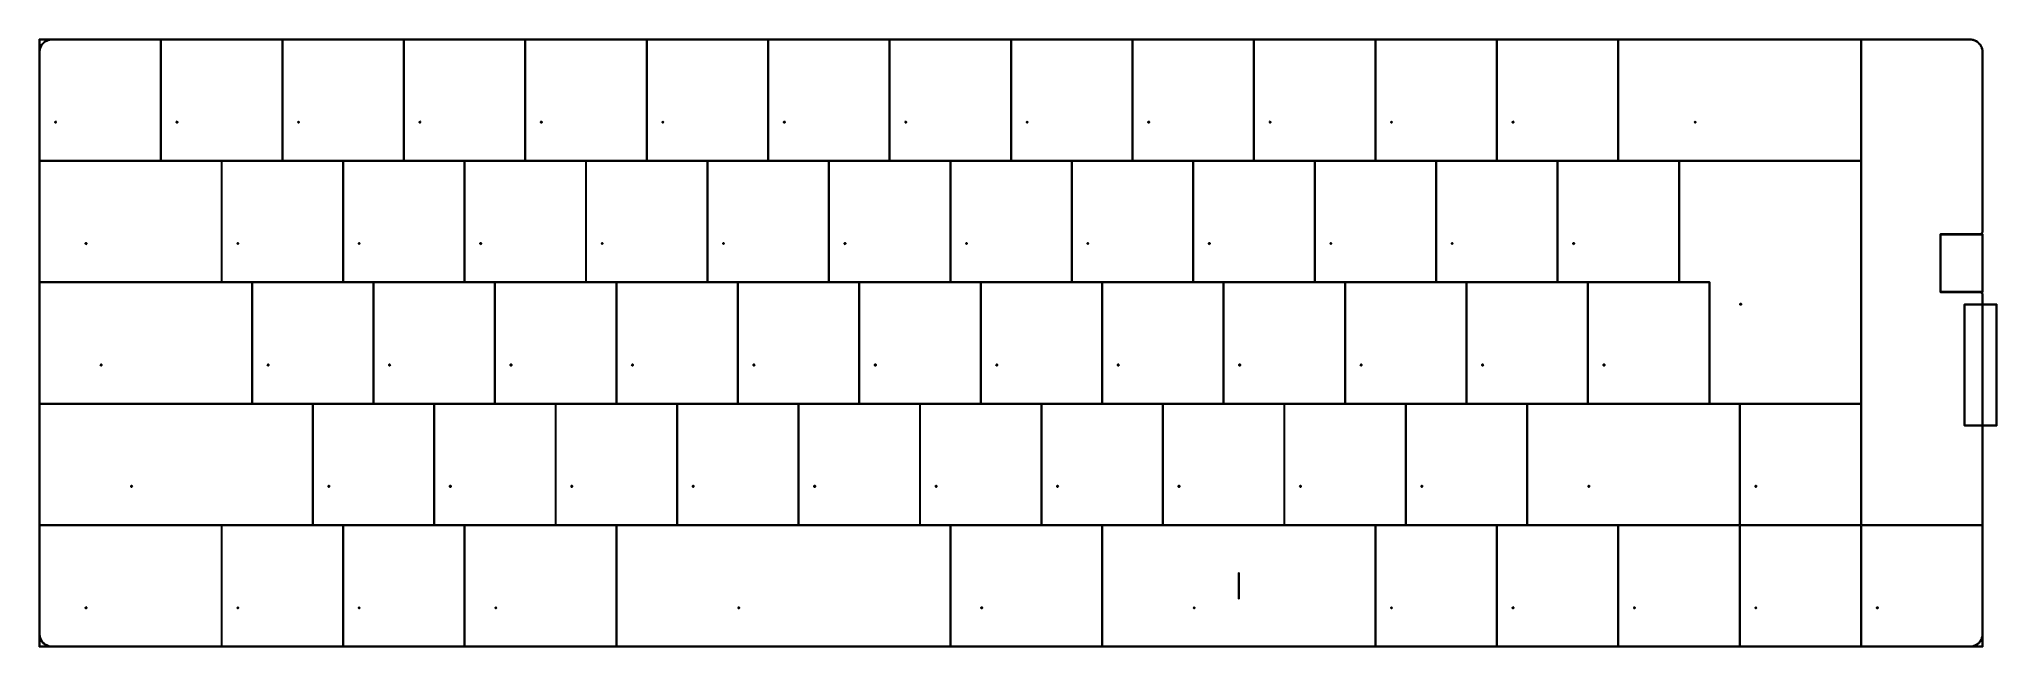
# Model space of a CAD drawing. Extents: x 2.2 to 14.3, y -7.5 to -3.7.
import ezdxf

# ---------------------------------------------------------------- set-up
doc = ezdxf.new("R2010")
doc.units = 0
doc.header["$MEASUREMENT"] = 0
doc.layers.add('BLACK', color=7, linetype='CONTINUOUS')

msp = doc.modelspace()

# ---------------------------------------------------------------- linework, layer by layer
at = {"layer": 'BLACK', "linetype": 'CONTINUOUS'}
for p, q in [((2.22815, -3.71555), (2.22873, -3.71416)), ((2.22815, -4.46555), (2.22815, -3.71555)), ((2.22873, -3.71416), (2.23012, -3.71358)), ((2.23012, -3.71358), (2.98012, -3.71358)), ((2.23209, -3.71752), (2.23209, -4.46358)), ((2.97815, -3.71752), (2.23209, -3.71752)), ((2.23877, -3.75413), (2.24463, -3.74536)), ((2.24463, -3.74536), (2.25159, -3.73742)), ((2.25082, -3.74376), (2.24469, -3.75174)), ((2.25793, -3.73664), (2.25082, -3.74376)), ((2.25159, -3.73742), (2.25953, -3.73046)), ((2.26592, -3.73052), (2.25793, -3.73664)), ((2.25953, -3.73046), (2.26831, -3.72459)), ((2.27463, -3.72549), (2.26592, -3.73052)), ((2.26831, -3.72459), (2.27778, -3.71992)), ((2.28393, -3.72163), (2.27463, -3.72549)), ((2.27778, -3.71992), (2.28777, -3.71653)), ((2.29365, -3.71903), (2.28393, -3.72163)), ((2.28777, -3.71653), (2.29813, -3.71447)), ((2.30363, -3.71772), (2.29365, -3.71903)), ((2.29813, -3.71447), (2.30866, -3.71378)), ((2.30866, -3.71772), (2.30363, -3.71772)), ((2.30866, -3.71378), (14.1512, -3.71378)), ((14.1512, -3.71772), (2.30866, -3.71772)), ((2.97815, -4.46358), (2.97815, -3.71752)), ((2.98012, -3.71358), (3.73012, -3.71358)), ((2.98209, -3.71752), (2.98209, -4.46358)), ((3.72815, -3.71752), (2.98209, -3.71752)), ((3.72815, -4.46358), (3.72815, -3.71752)), ((3.73012, -3.71358), (4.48012, -3.71358)), ((3.73209, -3.71752), (3.73209, -4.46358)), ((4.47815, -3.71752), (3.73209, -3.71752)), ((4.47815, -4.46358), (4.47815, -3.71752)), ((4.48012, -3.71358), (5.23012, -3.71358)), ((4.48209, -3.71752), (4.48209, -4.46358)), ((5.22815, -3.71752), (4.48209, -3.71752)), ((5.22815, -4.46358), (5.22815, -3.71752)), ((5.23012, -3.71358), (5.98012, -3.71358)), ((5.23209, -3.71752), (5.23209, -4.46358)), ((5.97815, -3.71752), (5.23209, -3.71752)), ((5.97815, -4.46358), (5.97815, -3.71752)), ((5.98012, -3.71358), (6.73012, -3.71358)), ((5.98209, -3.71752), (5.98209, -4.46358)), ((6.72815, -3.71752), (5.98209, -3.71752)), ((6.72815, -4.46358), (6.72815, -3.71752)), ((6.73012, -3.71358), (7.48012, -3.71358)), ((6.73209, -3.71752), (6.73209, -4.46358)), ((7.47815, -3.71752), (6.73209, -3.71752)), ((7.47815, -4.46358), (7.47815, -3.71752)), ((7.48012, -3.71358), (8.23012, -3.71358)), ((7.48209, -3.71752), (7.48209, -4.46358)), ((8.22815, -3.71752), (7.48209, -3.71752)), ((8.22815, -4.46358), (8.22815, -3.71752)), ((8.23012, -3.71358), (8.98012, -3.71358)), ((8.23209, -3.71752), (8.23209, -4.46358)), ((8.97815, -3.71752), (8.23209, -3.71752)), ((8.97815, -4.46358), (8.97815, -3.71752)), ((8.98012, -3.71358), (9.73012, -3.71358)), ((8.98209, -3.71752), (8.98209, -4.46358)), ((9.72815, -3.71752), (8.98209, -3.71752)), ((9.72815, -4.46358), (9.72815, -3.71752)), ((9.73012, -3.71358), (10.4801, -3.71358)), ((9.73209, -3.71752), (9.73209, -4.46358)), ((10.4781, -3.71752), (9.73209, -3.71752)), ((10.4781, -4.46358), (10.4781, -3.71752)), ((10.4801, -3.71358), (11.2301, -3.71358)), ((10.4821, -3.71752), (10.4821, -4.46358)), ((11.2281, -3.71752), (10.4821, -3.71752)), ((11.2281, -4.46358), (11.2281, -3.71752)), ((11.2301, -3.71358), (11.9801, -3.71358)), ((11.2321, -3.71752), (11.2321, -4.46358)), ((11.9781, -3.71752), (11.2321, -3.71752)), ((11.9781, -4.46358), (11.9781, -3.71752)), ((11.9801, -3.71358), (13.4801, -3.71358)), ((11.9821, -3.71752), (11.9821, -4.46358)), ((13.4781, -3.71752), (11.9821, -3.71752)), ((13.4781, -4.46358), (13.4781, -3.71752)), ((13.4801, -3.71358), (13.4815, -3.71416)), ((13.4815, -3.71416), (13.4821, -3.71555)), ((13.4821, -3.71555), (13.4821, -4.46555)), ((14.1512, -3.71378), (14.1617, -3.71447)), ((14.1562, -3.71772), (14.1512, -3.71772)), ((14.1662, -3.71903), (14.1562, -3.71772)), ((14.1617, -3.71447), (14.1721, -3.71653)), ((14.1759, -3.72163), (14.1662, -3.71903)), ((14.1721, -3.71653), (14.1821, -3.71992)), ((14.1852, -3.72549), (14.1759, -3.72163)), ((14.1821, -3.71992), (14.1915, -3.72459)), ((14.1939, -3.73052), (14.1852, -3.72549)), ((14.1915, -3.72459), (14.2003, -3.73046)), ((14.2019, -3.73664), (14.1939, -3.73052)), ((14.2003, -3.73046), (14.2083, -3.73742)), ((14.209, -3.74376), (14.2019, -3.73664)), ((14.2083, -3.73742), (14.2152, -3.74536)), ((14.2152, -3.75174), (14.209, -3.74376)), ((14.2152, -3.74536), (14.2211, -3.75413)), ((2.22795, -3.79449), (2.22864, -3.78395)), ((2.22795, -7.38701), (2.22795, -3.79449)), ((2.22864, -3.78395), (2.2307, -3.7736)), ((2.2307, -3.7736), (2.2341, -3.7636)), ((2.2332, -3.77948), (2.23189, -3.78946)), ((2.23189, -3.78946), (2.23189, -3.79449)), ((2.23189, -3.79449), (2.23189, -7.38701)), ((2.23581, -3.76976), (2.2332, -3.77948)), ((2.2341, -3.7636), (2.23877, -3.75413)), ((2.23966, -3.76046), (2.23581, -3.76976)), ((2.24469, -3.75174), (2.23966, -3.76046)), ((14.2202, -3.76046), (14.2152, -3.75174)), ((14.224, -3.76976), (14.2202, -3.76046)), ((14.2211, -3.75413), (14.2257, -3.7636)), ((14.2266, -3.77948), (14.224, -3.76976)), ((14.2257, -3.7636), (14.2291, -3.7736)), ((14.228, -3.78946), (14.2266, -3.77948)), ((14.2278, -4.89921), (14.228, -3.79449)), ((14.228, -3.79449), (14.228, -3.78946)), ((14.2291, -3.7736), (14.2312, -3.78395)), ((14.2312, -3.78395), (14.2319, -3.79449)), ((14.2319, -3.79449), (14.2317, -4.89921)), ((14.2319, -3.79449), (14.2319, -3.79449)), ((14.2319, -3.79449), (14.2319, -3.79449)), ((2.32438, -4.22638), (2.32507, -4.2238)), ((2.32507, -4.22895), (2.32438, -4.22638)), ((2.32507, -4.2238), (2.32695, -4.22192)), ((2.32695, -4.23083), (2.32507, -4.22895)), ((2.32695, -4.22192), (2.32953, -4.22123)), ((2.32953, -4.23152), (2.32695, -4.23083)), ((2.3292, -4.22606), (2.32907, -4.22638)), ((2.32907, -4.22638), (2.3292, -4.2267)), ((2.32953, -4.22592), (2.3292, -4.22606)), ((2.3292, -4.2267), (2.32953, -4.22683)), ((2.32953, -4.22123), (2.3321, -4.22192)), ((2.32985, -4.22606), (2.32953, -4.22592)), ((2.32953, -4.22683), (2.32985, -4.2267)), ((2.3321, -4.23083), (2.32953, -4.23152)), ((2.32998, -4.22638), (2.32985, -4.22606)), ((2.32985, -4.2267), (2.32998, -4.22638)), ((2.3321, -4.22192), (2.33398, -4.2238)), ((2.33398, -4.22895), (2.3321, -4.23083)), ((2.33398, -4.2238), (2.33467, -4.22638)), ((2.33467, -4.22638), (2.33398, -4.22895)), ((3.07438, -4.22638), (3.07507, -4.2238)), ((3.07507, -4.22895), (3.07438, -4.22638)), ((3.07507, -4.2238), (3.07695, -4.22192)), ((3.07695, -4.23083), (3.07507, -4.22895)), ((3.07695, -4.22192), (3.07953, -4.22123)), ((3.07953, -4.23152), (3.07695, -4.23083)), ((3.0792, -4.22606), (3.07907, -4.22638)), ((3.07907, -4.22638), (3.0792, -4.2267)), ((3.07953, -4.22592), (3.0792, -4.22606)), ((3.0792, -4.2267), (3.07953, -4.22683)), ((3.07953, -4.22123), (3.0821, -4.22192)), ((3.07985, -4.22606), (3.07953, -4.22592)), ((3.07953, -4.22683), (3.07985, -4.2267)), ((3.0821, -4.23083), (3.07953, -4.23152)), ((3.07998, -4.22638), (3.07985, -4.22606)), ((3.07985, -4.2267), (3.07998, -4.22638)), ((3.0821, -4.22192), (3.08398, -4.2238)), ((3.08398, -4.22895), (3.0821, -4.23083)), ((3.08398, -4.2238), (3.08467, -4.22638)), ((3.08467, -4.22638), (3.08398, -4.22895)), ((3.82438, -4.22638), (3.82507, -4.2238)), ((3.82507, -4.22895), (3.82438, -4.22638)), ((3.82507, -4.2238), (3.82695, -4.22192)), ((3.82695, -4.23083), (3.82507, -4.22895)), ((3.82695, -4.22192), (3.82953, -4.22123)), ((3.82953, -4.23152), (3.82695, -4.23083)), ((3.8292, -4.22606), (3.82907, -4.22638)), ((3.82907, -4.22638), (3.8292, -4.2267)), ((3.82953, -4.22592), (3.8292, -4.22606)), ((3.8292, -4.2267), (3.82953, -4.22683)), ((3.82953, -4.22123), (3.8321, -4.22192)), ((3.82985, -4.22606), (3.82953, -4.22592)), ((3.82953, -4.22683), (3.82985, -4.2267)), ((3.8321, -4.23083), (3.82953, -4.23152)), ((3.82998, -4.22638), (3.82985, -4.22606)), ((3.82985, -4.2267), (3.82998, -4.22638)), ((3.8321, -4.22192), (3.83398, -4.2238)), ((3.83398, -4.22895), (3.8321, -4.23083)), ((3.83398, -4.2238), (3.83467, -4.22638)), ((3.83467, -4.22638), (3.83398, -4.22895)), ((4.57438, -4.22638), (4.57507, -4.2238)), ((4.57507, -4.22895), (4.57438, -4.22638)), ((4.57507, -4.2238), (4.57695, -4.22192)), ((4.57695, -4.23083), (4.57507, -4.22895)), ((4.57695, -4.22192), (4.57953, -4.22123)), ((4.57953, -4.23152), (4.57695, -4.23083)), ((4.5792, -4.22606), (4.57907, -4.22638)), ((4.57907, -4.22638), (4.5792, -4.2267)), ((4.57953, -4.22592), (4.5792, -4.22606)), ((4.5792, -4.2267), (4.57953, -4.22683)), ((4.57953, -4.22123), (4.5821, -4.22192)), ((4.57985, -4.22606), (4.57953, -4.22592)), ((4.57953, -4.22683), (4.57985, -4.2267)), ((4.5821, -4.23083), (4.57953, -4.23152)), ((4.57998, -4.22638), (4.57985, -4.22606)), ((4.57985, -4.2267), (4.57998, -4.22638)), ((4.5821, -4.22192), (4.58398, -4.2238)), ((4.58398, -4.22895), (4.5821, -4.23083)), ((4.58398, -4.2238), (4.58467, -4.22638)), ((4.58467, -4.22638), (4.58398, -4.22895)), ((5.32438, -4.22638), (5.32507, -4.2238)), ((5.32507, -4.22895), (5.32438, -4.22638)), ((5.32507, -4.2238), (5.32695, -4.22192)), ((5.32695, -4.23083), (5.32507, -4.22895)), ((5.32695, -4.22192), (5.32953, -4.22123)), ((5.32953, -4.23152), (5.32695, -4.23083)), ((5.3292, -4.22606), (5.32907, -4.22638)), ((5.32907, -4.22638), (5.3292, -4.2267)), ((5.32953, -4.22592), (5.3292, -4.22606)), ((5.3292, -4.2267), (5.32953, -4.22683)), ((5.32953, -4.22123), (5.3321, -4.22192)), ((5.32985, -4.22606), (5.32953, -4.22592)), ((5.32953, -4.22683), (5.32985, -4.2267)), ((5.3321, -4.23083), (5.32953, -4.23152)), ((5.32998, -4.22638), (5.32985, -4.22606)), ((5.32985, -4.2267), (5.32998, -4.22638)), ((5.3321, -4.22192), (5.33398, -4.2238)), ((5.33398, -4.22895), (5.3321, -4.23083)), ((5.33398, -4.2238), (5.33467, -4.22638)), ((5.33467, -4.22638), (5.33398, -4.22895)), ((6.07438, -4.22638), (6.07507, -4.2238)), ((6.07507, -4.22895), (6.07438, -4.22638)), ((6.07507, -4.2238), (6.07695, -4.22192)), ((6.07695, -4.23083), (6.07507, -4.22895)), ((6.07695, -4.22192), (6.07953, -4.22123)), ((6.07953, -4.23152), (6.07695, -4.23083)), ((6.0792, -4.22606), (6.07907, -4.22638)), ((6.07907, -4.22638), (6.0792, -4.2267)), ((6.07953, -4.22592), (6.0792, -4.22606)), ((6.0792, -4.2267), (6.07953, -4.22683)), ((6.07953, -4.22123), (6.0821, -4.22192)), ((6.07985, -4.22606), (6.07953, -4.22592)), ((6.07953, -4.22683), (6.07985, -4.2267)), ((6.0821, -4.23083), (6.07953, -4.23152)), ((6.07998, -4.22638), (6.07985, -4.22606)), ((6.07985, -4.2267), (6.07998, -4.22638)), ((6.0821, -4.22192), (6.08398, -4.2238)), ((6.08398, -4.22895), (6.0821, -4.23083)), ((6.08398, -4.2238), (6.08467, -4.22638)), ((6.08467, -4.22638), (6.08398, -4.22895)), ((6.82438, -4.22638), (6.82507, -4.2238)), ((6.82507, -4.22895), (6.82438, -4.22638)), ((6.82507, -4.2238), (6.82695, -4.22192)), ((6.82695, -4.23083), (6.82507, -4.22895)), ((6.82695, -4.22192), (6.82953, -4.22123)), ((6.82953, -4.23152), (6.82695, -4.23083)), ((6.8292, -4.22606), (6.82907, -4.22638)), ((6.82907, -4.22638), (6.8292, -4.2267)), ((6.82953, -4.22592), (6.8292, -4.22606)), ((6.8292, -4.2267), (6.82953, -4.22683)), ((6.82953, -4.22123), (6.8321, -4.22192)), ((6.82985, -4.22606), (6.82953, -4.22592)), ((6.82953, -4.22683), (6.82985, -4.2267)), ((6.8321, -4.23083), (6.82953, -4.23152)), ((6.82998, -4.22638), (6.82985, -4.22606)), ((6.82985, -4.2267), (6.82998, -4.22638)), ((6.8321, -4.22192), (6.83398, -4.2238)), ((6.83398, -4.22895), (6.8321, -4.23083)), ((6.83398, -4.2238), (6.83467, -4.22638)), ((6.83467, -4.22638), (6.83398, -4.22895)), ((7.57438, -4.22638), (7.57507, -4.2238)), ((7.57507, -4.22895), (7.57438, -4.22638)), ((7.57507, -4.2238), (7.57695, -4.22192)), ((7.57695, -4.23083), (7.57507, -4.22895)), ((7.57695, -4.22192), (7.57953, -4.22123)), ((7.57953, -4.23152), (7.57695, -4.23083)), ((7.5792, -4.22606), (7.57907, -4.22638)), ((7.57907, -4.22638), (7.5792, -4.2267)), ((7.57953, -4.22592), (7.5792, -4.22606)), ((7.5792, -4.2267), (7.57953, -4.22683)), ((7.57953, -4.22123), (7.5821, -4.22192)), ((7.57985, -4.22606), (7.57953, -4.22592)), ((7.57953, -4.22683), (7.57985, -4.2267)), ((7.5821, -4.23083), (7.57953, -4.23152)), ((7.57998, -4.22638), (7.57985, -4.22606)), ((7.57985, -4.2267), (7.57998, -4.22638)), ((7.5821, -4.22192), (7.58398, -4.2238)), ((7.58398, -4.22895), (7.5821, -4.23083)), ((7.58398, -4.2238), (7.58467, -4.22638)), ((7.58467, -4.22638), (7.58398, -4.22895)), ((8.32438, -4.22638), (8.32507, -4.2238)), ((8.32507, -4.22895), (8.32438, -4.22638)), ((8.32507, -4.2238), (8.32695, -4.22192)), ((8.32695, -4.23083), (8.32507, -4.22895)), ((8.32695, -4.22192), (8.32953, -4.22123)), ((8.32953, -4.23152), (8.32695, -4.23083)), ((8.3292, -4.22606), (8.32907, -4.22638)), ((8.32907, -4.22638), (8.3292, -4.2267)), ((8.32953, -4.22592), (8.3292, -4.22606)), ((8.3292, -4.2267), (8.32953, -4.22683)), ((8.32953, -4.22123), (8.3321, -4.22192)), ((8.32985, -4.22606), (8.32953, -4.22592)), ((8.32953, -4.22683), (8.32985, -4.2267)), ((8.3321, -4.23083), (8.32953, -4.23152)), ((8.32998, -4.22638), (8.32985, -4.22606)), ((8.32985, -4.2267), (8.32998, -4.22638)), ((8.3321, -4.22192), (8.33398, -4.2238)), ((8.33398, -4.22895), (8.3321, -4.23083)), ((8.33398, -4.2238), (8.33467, -4.22638)), ((8.33467, -4.22638), (8.33398, -4.22895)), ((9.07438, -4.22638), (9.07507, -4.2238)), ((9.07507, -4.22895), (9.07438, -4.22638)), ((9.07507, -4.2238), (9.07695, -4.22192)), ((9.07695, -4.23083), (9.07507, -4.22895)), ((9.07695, -4.22192), (9.07953, -4.22123)), ((9.07953, -4.23152), (9.07695, -4.23083)), ((9.0792, -4.22606), (9.07907, -4.22638)), ((9.07907, -4.22638), (9.0792, -4.2267)), ((9.07953, -4.22592), (9.0792, -4.22606)), ((9.0792, -4.2267), (9.07953, -4.22683)), ((9.07953, -4.22123), (9.0821, -4.22192)), ((9.07985, -4.22606), (9.07953, -4.22592)), ((9.07953, -4.22683), (9.07985, -4.2267)), ((9.0821, -4.23083), (9.07953, -4.23152)), ((9.07998, -4.22638), (9.07985, -4.22606)), ((9.07985, -4.2267), (9.07998, -4.22638)), ((9.0821, -4.22192), (9.08398, -4.2238)), ((9.08398, -4.22895), (9.0821, -4.23083)), ((9.08398, -4.2238), (9.08467, -4.22638)), ((9.08467, -4.22638), (9.08398, -4.22895)), ((9.82438, -4.22638), (9.82507, -4.2238)), ((9.82507, -4.22895), (9.82438, -4.22638)), ((9.82507, -4.2238), (9.82695, -4.22192)), ((9.82695, -4.23083), (9.82507, -4.22895)), ((9.82695, -4.22192), (9.82953, -4.22123)), ((9.82953, -4.23152), (9.82695, -4.23083)), ((9.8292, -4.22606), (9.82907, -4.22638)), ((9.82907, -4.22638), (9.8292, -4.2267)), ((9.82953, -4.22592), (9.8292, -4.22606)), ((9.8292, -4.2267), (9.82953, -4.22683)), ((9.82953, -4.22123), (9.8321, -4.22192)), ((9.82985, -4.22606), (9.82953, -4.22592)), ((9.82953, -4.22683), (9.82985, -4.2267)), ((9.8321, -4.23083), (9.82953, -4.23152)), ((9.82998, -4.22638), (9.82985, -4.22606)), ((9.82985, -4.2267), (9.82998, -4.22638)), ((9.8321, -4.22192), (9.83398, -4.2238)), ((9.83398, -4.22895), (9.8321, -4.23083)), ((9.83398, -4.2238), (9.83467, -4.22638)), ((9.83467, -4.22638), (9.83398, -4.22895)), ((10.5744, -4.22638), (10.5751, -4.2238)), ((10.5751, -4.22895), (10.5744, -4.22638)), ((10.5751, -4.2238), (10.577, -4.22192)), ((10.577, -4.23083), (10.5751, -4.22895)), ((10.577, -4.22192), (10.5795, -4.22123)), ((10.5795, -4.23152), (10.577, -4.23083)), ((10.5792, -4.22606), (10.5791, -4.22638)), ((10.5791, -4.22638), (10.5792, -4.2267)), ((10.5795, -4.22592), (10.5792, -4.22606)), ((10.5792, -4.2267), (10.5795, -4.22683)), ((10.5795, -4.22123), (10.5821, -4.22192)), ((10.5799, -4.22606), (10.5795, -4.22592)), ((10.5795, -4.22683), (10.5799, -4.2267)), ((10.5821, -4.23083), (10.5795, -4.23152)), ((10.58, -4.22638), (10.5799, -4.22606)), ((10.5799, -4.2267), (10.58, -4.22638)), ((10.5821, -4.22192), (10.584, -4.2238)), ((10.584, -4.22895), (10.5821, -4.23083)), ((10.584, -4.2238), (10.5847, -4.22638)), ((10.5847, -4.22638), (10.584, -4.22895)), ((11.3244, -4.22638), (11.3251, -4.2238)), ((11.3251, -4.22895), (11.3244, -4.22638)), ((11.3251, -4.2238), (11.327, -4.22192)), ((11.327, -4.23083), (11.3251, -4.22895)), ((11.327, -4.22192), (11.3295, -4.22123)), ((11.3295, -4.23152), (11.327, -4.23083)), ((11.3292, -4.22606), (11.3291, -4.22638)), ((11.3291, -4.22638), (11.3292, -4.2267)), ((11.3295, -4.22592), (11.3292, -4.22606)), ((11.3292, -4.2267), (11.3295, -4.22683)), ((11.3295, -4.22123), (11.3321, -4.22192)), ((11.3299, -4.22606), (11.3295, -4.22592)), ((11.3295, -4.22683), (11.3299, -4.2267)), ((11.3321, -4.23083), (11.3295, -4.23152)), ((11.33, -4.22638), (11.3299, -4.22606)), ((11.3299, -4.2267), (11.33, -4.22638)), ((11.3321, -4.22192), (11.334, -4.2238)), ((11.334, -4.22895), (11.3321, -4.23083)), ((11.334, -4.2238), (11.3347, -4.22638)), ((11.3347, -4.22638), (11.334, -4.22895)), ((12.4494, -4.22638), (12.4501, -4.2238)), ((12.4501, -4.22895), (12.4494, -4.22638)), ((12.4501, -4.2238), (12.452, -4.22192)), ((12.452, -4.23083), (12.4501, -4.22895)), ((12.452, -4.22192), (12.4545, -4.22123)), ((12.4545, -4.23152), (12.452, -4.23083)), ((12.4542, -4.22606), (12.4541, -4.22638)), ((12.4541, -4.22638), (12.4542, -4.2267)), ((12.4545, -4.22592), (12.4542, -4.22606)), ((12.4542, -4.2267), (12.4545, -4.22683)), ((12.4545, -4.22123), (12.4571, -4.22192)), ((12.4549, -4.22606), (12.4545, -4.22592)), ((12.4545, -4.22683), (12.4549, -4.2267)), ((12.4571, -4.23083), (12.4545, -4.23152)), ((12.455, -4.22638), (12.4549, -4.22606)), ((12.4549, -4.2267), (12.455, -4.22638)), ((12.4571, -4.22192), (12.459, -4.2238)), ((12.459, -4.22895), (12.4571, -4.23083)), ((12.459, -4.2238), (12.4597, -4.22638)), ((12.4597, -4.22638), (12.459, -4.22895)), ((2.22815, -5.21555), (2.22815, -4.46555)), ((2.23209, -4.46358), (2.97815, -4.46358)), ((2.98012, -4.46752), (2.23209, -4.46752)), ((2.23209, -4.46752), (2.23209, -5.21358)), ((3.35315, -4.46752), (2.98012, -4.46752)), ((2.98209, -4.46358), (3.35512, -4.46358)), ((3.35315, -5.21358), (3.35315, -4.46752)), ((3.35512, -4.46358), (3.72815, -4.46358)), ((3.73012, -4.46752), (3.35709, -4.46752)), ((3.35709, -4.46752), (3.35709, -5.21358)), ((4.10315, -4.46752), (3.73012, -4.46752)), ((3.73209, -4.46358), (4.10512, -4.46358)), ((4.10315, -5.21358), (4.10315, -4.46752)), ((4.10512, -4.46358), (4.47815, -4.46358)), ((4.48012, -4.46752), (4.10709, -4.46752)), ((4.10709, -4.46752), (4.10709, -5.21358)), ((4.85315, -4.46752), (4.48012, -4.46752)), ((4.48209, -4.46358), (4.85512, -4.46358)), ((4.85315, -5.21358), (4.85315, -4.46752)), ((4.85512, -4.46358), (5.22815, -4.46358)), ((5.23012, -4.46752), (4.85709, -4.46752)), ((4.85709, -4.46752), (4.85709, -5.21358)), ((5.60315, -4.46752), (5.23012, -4.46752)), ((5.23209, -4.46358), (5.60512, -4.46358)), ((5.60315, -5.21358), (5.60315, -4.46752)), ((5.60512, -4.46358), (5.97815, -4.46358)), ((5.98012, -4.46752), (5.60709, -4.46752)), ((5.60709, -4.46752), (5.60709, -5.21358)), ((6.35315, -4.46752), (5.98012, -4.46752)), ((5.98209, -4.46358), (6.35512, -4.46358)), ((6.35315, -5.21358), (6.35315, -4.46752)), ((6.35512, -4.46358), (6.72815, -4.46358)), ((6.73012, -4.46752), (6.35709, -4.46752)), ((6.35709, -4.46752), (6.35709, -5.21358)), ((7.10315, -4.46752), (6.73012, -4.46752)), ((6.73209, -4.46358), (7.10512, -4.46358)), ((7.10315, -5.21358), (7.10315, -4.46752)), ((7.10512, -4.46358), (7.47815, -4.46358)), ((7.48012, -4.46752), (7.10709, -4.46752)), ((7.10709, -4.46752), (7.10709, -5.21358)), ((7.85315, -4.46752), (7.48012, -4.46752)), ((7.48209, -4.46358), (7.85512, -4.46358)), ((7.85315, -5.21358), (7.85315, -4.46752)), ((7.85512, -4.46358), (8.22815, -4.46358)), ((8.23012, -4.46752), (7.85709, -4.46752)), ((7.85709, -4.46752), (7.85709, -5.21358)), ((8.60315, -4.46752), (8.23012, -4.46752)), ((8.23209, -4.46358), (8.60512, -4.46358)), ((8.60315, -5.21358), (8.60315, -4.46752)), ((8.60512, -4.46358), (8.97815, -4.46358)), ((8.98012, -4.46752), (8.60709, -4.46752)), ((8.60709, -4.46752), (8.60709, -5.21358)), ((9.35315, -4.46752), (8.98012, -4.46752)), ((8.98209, -4.46358), (9.35512, -4.46358)), ((9.35315, -5.21358), (9.35315, -4.46752)), ((9.35512, -4.46358), (9.72815, -4.46358)), ((9.73012, -4.46752), (9.35709, -4.46752)), ((9.35709, -4.46752), (9.35709, -5.21358)), ((10.1031, -4.46752), (9.73012, -4.46752)), ((9.73209, -4.46358), (10.1051, -4.46358)), ((10.1031, -5.21358), (10.1031, -4.46752)), ((10.1051, -4.46358), (10.4781, -4.46358)), ((10.4801, -4.46752), (10.1071, -4.46752)), ((10.1071, -4.46752), (10.1071, -5.21358)), ((10.8531, -4.46752), (10.4801, -4.46752)), ((10.4821, -4.46358), (10.8551, -4.46358)), ((10.8531, -5.21358), (10.8531, -4.46752)), ((10.8551, -4.46358), (11.2281, -4.46358)), ((11.2301, -4.46752), (10.8571, -4.46752)), ((10.8571, -4.46752), (10.8571, -5.21358)), ((11.6031, -4.46752), (11.2301, -4.46752)), ((11.2321, -4.46358), (11.6051, -4.46358)), ((11.6031, -5.21358), (11.6031, -4.46752)), ((11.6051, -4.46358), (11.9781, -4.46358)), ((11.9801, -4.46752), (11.6071, -4.46752)), ((11.6071, -4.46752), (11.6071, -5.21358)), ((12.3531, -4.46752), (11.9801, -4.46752)), ((11.9821, -4.46358), (12.3551, -4.46358)), ((12.3531, -5.21358), (12.3531, -4.46752)), ((12.3551, -4.46358), (13.4781, -4.46358)), ((12.3571, -4.46752), (12.3571, -5.21358)), ((13.4782, -4.46752), (12.3571, -4.46752)), ((13.4782, -5.96358), (13.4782, -4.46752)), ((13.4821, -4.46555), (13.4821, -4.46555)), ((13.4821, -4.46555), (13.4821, -5.96555)), ((13.9671, -4.91909), (13.9678, -4.91742)), ((13.9671, -5.27539), (13.9671, -4.91909)), ((13.9675, -4.91909), (13.9681, -4.9177)), ((13.9675, -5.27539), (13.9675, -4.91909)), ((13.9678, -4.91742), (13.9695, -4.91673)), ((13.9681, -4.9177), (13.9695, -4.91713)), ((13.9695, -4.91673), (14.2293, -4.91673)), ((13.9695, -4.91713), (14.2096, -4.91713)), ((14.2096, -4.92106), (13.9715, -4.92106)), ((13.9715, -4.92106), (13.9715, -5.27342)), ((13.9719, -4.92146), (13.9719, -5.27303)), ((14.227, -4.92146), (13.9719, -4.92146)), ((14.2096, -4.91713), (14.2096, -4.91712)), ((14.2096, -4.91712), (14.212, -4.91715)), ((14.2096, -4.91713), (14.2096, -4.91713)), ((14.2096, -4.91713), (14.2096, -4.91713)), ((14.2145, -4.92056), (14.2096, -4.92106)), ((14.2096, -4.92106), (14.2096, -4.92106)), ((14.212, -4.91715), (14.2166, -4.91596)), ((14.2192, -4.91897), (14.2145, -4.92056)), ((14.2166, -4.91596), (14.2208, -4.91362)), ((14.2234, -4.91638), (14.2192, -4.91897)), ((14.2208, -4.91362), (14.2241, -4.91028)), ((14.2269, -4.91292), (14.2234, -4.91638)), ((14.2241, -4.91028), (14.2265, -4.90617)), ((14.2265, -4.90617), (14.2278, -4.90159)), ((14.2295, -4.90875), (14.2269, -4.91292)), ((14.227, -5.27303), (14.227, -4.92146)), ((14.2278, -4.90159), (14.2278, -4.89921)), ((14.2278, -4.89921), (14.2278, -4.89921)), ((14.2278, -4.89921), (14.2278, -4.89921)), ((14.2293, -4.91673), (14.231, -4.91742)), ((14.2311, -4.90411), (14.2295, -4.90875)), ((14.231, -4.91742), (14.2317, -4.91909)), ((14.2317, -4.89921), (14.2311, -4.90411)), ((14.2317, -4.89921), (14.2317, -4.89921)), ((14.2317, -4.91909), (14.2317, -5.27539)), ((2.51188, -4.97638), (2.51257, -4.9738)), ((2.51257, -4.97895), (2.51188, -4.97638)), ((2.51257, -4.9738), (2.51445, -4.97192)), ((2.51445, -4.98083), (2.51257, -4.97895)), ((2.51445, -4.97192), (2.51703, -4.97123)), ((2.51703, -4.98152), (2.51445, -4.98083)), ((2.5167, -4.97606), (2.51657, -4.97638)), ((2.51657, -4.97638), (2.5167, -4.9767)), ((2.51703, -4.97592), (2.5167, -4.97606)), ((2.5167, -4.9767), (2.51703, -4.97683)), ((2.51703, -4.97123), (2.5196, -4.97192)), ((2.51735, -4.97606), (2.51703, -4.97592)), ((2.51703, -4.97683), (2.51735, -4.9767)), ((2.5196, -4.98083), (2.51703, -4.98152)), ((2.51748, -4.97638), (2.51735, -4.97606)), ((2.51735, -4.9767), (2.51748, -4.97638)), ((2.5196, -4.97192), (2.52148, -4.9738)), ((2.52148, -4.97895), (2.5196, -4.98083)), ((2.52148, -4.9738), (2.52217, -4.97638)), ((2.52217, -4.97638), (2.52148, -4.97895)), ((3.44938, -4.97638), (3.45007, -4.9738)), ((3.45007, -4.97895), (3.44938, -4.97638)), ((3.45007, -4.9738), (3.45195, -4.97192)), ((3.45195, -4.98083), (3.45007, -4.97895)), ((3.45195, -4.97192), (3.45453, -4.97123)), ((3.45453, -4.98152), (3.45195, -4.98083)), ((3.4542, -4.97606), (3.45407, -4.97638)), ((3.45407, -4.97638), (3.4542, -4.9767)), ((3.45453, -4.97592), (3.4542, -4.97606)), ((3.4542, -4.9767), (3.45453, -4.97683)), ((3.45453, -4.97123), (3.4571, -4.97192)), ((3.45485, -4.97606), (3.45453, -4.97592)), ((3.45453, -4.97683), (3.45485, -4.9767)), ((3.4571, -4.98083), (3.45453, -4.98152)), ((3.45498, -4.97638), (3.45485, -4.97606)), ((3.45485, -4.9767), (3.45498, -4.97638)), ((3.4571, -4.97192), (3.45898, -4.9738)), ((3.45898, -4.97895), (3.4571, -4.98083)), ((3.45898, -4.9738), (3.45967, -4.97638)), ((3.45967, -4.97638), (3.45898, -4.97895)), ((4.19938, -4.97638), (4.20007, -4.9738)), ((4.20007, -4.97895), (4.19938, -4.97638)), ((4.20007, -4.9738), (4.20195, -4.97192)), ((4.20195, -4.98083), (4.20007, -4.97895)), ((4.20195, -4.97192), (4.20453, -4.97123)), ((4.20453, -4.98152), (4.20195, -4.98083)), ((4.2042, -4.97606), (4.20407, -4.97638)), ((4.20407, -4.97638), (4.2042, -4.9767)), ((4.20453, -4.97592), (4.2042, -4.97606)), ((4.2042, -4.9767), (4.20453, -4.97683)), ((4.20453, -4.97123), (4.2071, -4.97192)), ((4.20485, -4.97606), (4.20453, -4.97592)), ((4.20453, -4.97683), (4.20485, -4.9767)), ((4.2071, -4.98083), (4.20453, -4.98152)), ((4.20498, -4.97638), (4.20485, -4.97606)), ((4.20485, -4.9767), (4.20498, -4.97638)), ((4.2071, -4.97192), (4.20898, -4.9738)), ((4.20898, -4.97895), (4.2071, -4.98083)), ((4.20898, -4.9738), (4.20967, -4.97638)), ((4.20967, -4.97638), (4.20898, -4.97895)), ((4.94938, -4.97638), (4.95007, -4.9738)), ((4.95007, -4.97895), (4.94938, -4.97638)), ((4.95007, -4.9738), (4.95195, -4.97192)), ((4.95195, -4.98083), (4.95007, -4.97895)), ((4.95195, -4.97192), (4.95453, -4.97123)), ((4.95453, -4.98152), (4.95195, -4.98083)), ((4.9542, -4.97606), (4.95407, -4.97638)), ((4.95407, -4.97638), (4.9542, -4.9767)), ((4.95453, -4.97592), (4.9542, -4.97606)), ((4.9542, -4.9767), (4.95453, -4.97683)), ((4.95453, -4.97123), (4.9571, -4.97192)), ((4.95485, -4.97606), (4.95453, -4.97592)), ((4.95453, -4.97683), (4.95485, -4.9767)), ((4.9571, -4.98083), (4.95453, -4.98152)), ((4.95498, -4.97638), (4.95485, -4.97606)), ((4.95485, -4.9767), (4.95498, -4.97638)), ((4.9571, -4.97192), (4.95898, -4.9738)), ((4.95898, -4.97895), (4.9571, -4.98083)), ((4.95898, -4.9738), (4.95967, -4.97638)), ((4.95967, -4.97638), (4.95898, -4.97895)), ((5.69938, -4.97638), (5.70007, -4.9738)), ((5.70007, -4.97895), (5.69938, -4.97638)), ((5.70007, -4.9738), (5.70195, -4.97192)), ((5.70195, -4.98083), (5.70007, -4.97895)), ((5.70195, -4.97192), (5.70453, -4.97123)), ((5.70453, -4.98152), (5.70195, -4.98083)), ((5.7042, -4.97606), (5.70407, -4.97638)), ((5.70407, -4.97638), (5.7042, -4.9767)), ((5.70453, -4.97592), (5.7042, -4.97606)), ((5.7042, -4.9767), (5.70453, -4.97683)), ((5.70453, -4.97123), (5.7071, -4.97192)), ((5.70485, -4.97606), (5.70453, -4.97592)), ((5.70453, -4.97683), (5.70485, -4.9767)), ((5.7071, -4.98083), (5.70453, -4.98152)), ((5.70498, -4.97638), (5.70485, -4.97606)), ((5.70485, -4.9767), (5.70498, -4.97638)), ((5.7071, -4.97192), (5.70898, -4.9738)), ((5.70898, -4.97895), (5.7071, -4.98083)), ((5.70898, -4.9738), (5.70967, -4.97638)), ((5.70967, -4.97638), (5.70898, -4.97895)), ((6.44938, -4.97638), (6.45007, -4.9738)), ((6.45007, -4.97895), (6.44938, -4.97638)), ((6.45007, -4.9738), (6.45195, -4.97192)), ((6.45195, -4.98083), (6.45007, -4.97895)), ((6.45195, -4.97192), (6.45453, -4.97123)), ((6.45453, -4.98152), (6.45195, -4.98083)), ((6.4542, -4.97606), (6.45407, -4.97638)), ((6.45407, -4.97638), (6.4542, -4.9767)), ((6.45453, -4.97592), (6.4542, -4.97606)), ((6.4542, -4.9767), (6.45453, -4.97683)), ((6.45453, -4.97123), (6.4571, -4.97192)), ((6.45485, -4.97606), (6.45453, -4.97592)), ((6.45453, -4.97683), (6.45485, -4.9767)), ((6.4571, -4.98083), (6.45453, -4.98152)), ((6.45498, -4.97638), (6.45485, -4.97606)), ((6.45485, -4.9767), (6.45498, -4.97638)), ((6.4571, -4.97192), (6.45898, -4.9738)), ((6.45898, -4.97895), (6.4571, -4.98083)), ((6.45898, -4.9738), (6.45967, -4.97638)), ((6.45967, -4.97638), (6.45898, -4.97895)), ((7.19938, -4.97638), (7.20007, -4.9738)), ((7.20007, -4.97895), (7.19938, -4.97638)), ((7.20007, -4.9738), (7.20195, -4.97192)), ((7.20195, -4.98083), (7.20007, -4.97895)), ((7.20195, -4.97192), (7.20453, -4.97123)), ((7.20453, -4.98152), (7.20195, -4.98083)), ((7.2042, -4.97606), (7.20407, -4.97638)), ((7.20407, -4.97638), (7.2042, -4.9767)), ((7.20453, -4.97592), (7.2042, -4.97606)), ((7.2042, -4.9767), (7.20453, -4.97683)), ((7.20453, -4.97123), (7.2071, -4.97192)), ((7.20485, -4.97606), (7.20453, -4.97592)), ((7.20453, -4.97683), (7.20485, -4.9767)), ((7.2071, -4.98083), (7.20453, -4.98152)), ((7.20498, -4.97638), (7.20485, -4.97606)), ((7.20485, -4.9767), (7.20498, -4.97638)), ((7.2071, -4.97192), (7.20898, -4.9738)), ((7.20898, -4.97895), (7.2071, -4.98083)), ((7.20898, -4.9738), (7.20967, -4.97638)), ((7.20967, -4.97638), (7.20898, -4.97895)), ((7.94938, -4.97638), (7.95007, -4.9738)), ((7.95007, -4.97895), (7.94938, -4.97638)), ((7.95007, -4.9738), (7.95195, -4.97192)), ((7.95195, -4.98083), (7.95007, -4.97895)), ((7.95195, -4.97192), (7.95453, -4.97123)), ((7.95453, -4.98152), (7.95195, -4.98083)), ((7.9542, -4.97606), (7.95407, -4.97638)), ((7.95407, -4.97638), (7.9542, -4.9767)), ((7.95453, -4.97592), (7.9542, -4.97606)), ((7.9542, -4.9767), (7.95453, -4.97683)), ((7.95453, -4.97123), (7.9571, -4.97192)), ((7.95485, -4.97606), (7.95453, -4.97592)), ((7.95453, -4.97683), (7.95485, -4.9767)), ((7.9571, -4.98083), (7.95453, -4.98152)), ((7.95498, -4.97638), (7.95485, -4.97606)), ((7.95485, -4.9767), (7.95498, -4.97638)), ((7.9571, -4.97192), (7.95898, -4.9738)), ((7.95898, -4.97895), (7.9571, -4.98083)), ((7.95898, -4.9738), (7.95967, -4.97638)), ((7.95967, -4.97638), (7.95898, -4.97895)), ((8.69938, -4.97638), (8.70007, -4.9738)), ((8.70007, -4.97895), (8.69938, -4.97638)), ((8.70007, -4.9738), (8.70195, -4.97192)), ((8.70195, -4.98083), (8.70007, -4.97895)), ((8.70195, -4.97192), (8.70453, -4.97123)), ((8.70453, -4.98152), (8.70195, -4.98083)), ((8.7042, -4.97606), (8.70407, -4.97638)), ((8.70407, -4.97638), (8.7042, -4.9767)), ((8.70453, -4.97592), (8.7042, -4.97606)), ((8.7042, -4.9767), (8.70453, -4.97683)), ((8.70453, -4.97123), (8.7071, -4.97192)), ((8.70485, -4.97606), (8.70453, -4.97592)), ((8.70453, -4.97683), (8.70485, -4.9767)), ((8.7071, -4.98083), (8.70453, -4.98152)), ((8.70498, -4.97638), (8.70485, -4.97606)), ((8.70485, -4.9767), (8.70498, -4.97638)), ((8.7071, -4.97192), (8.70898, -4.9738)), ((8.70898, -4.97895), (8.7071, -4.98083)), ((8.70898, -4.9738), (8.70967, -4.97638)), ((8.70967, -4.97638), (8.70898, -4.97895)), ((9.44938, -4.97638), (9.45007, -4.9738)), ((9.45007, -4.97895), (9.44938, -4.97638)), ((9.45007, -4.9738), (9.45195, -4.97192)), ((9.45195, -4.98083), (9.45007, -4.97895)), ((9.45195, -4.97192), (9.45453, -4.97123)), ((9.45453, -4.98152), (9.45195, -4.98083)), ((9.4542, -4.97606), (9.45407, -4.97638)), ((9.45407, -4.97638), (9.4542, -4.9767)), ((9.45453, -4.97592), (9.4542, -4.97606)), ((9.4542, -4.9767), (9.45453, -4.97683)), ((9.45453, -4.97123), (9.4571, -4.97192)), ((9.45485, -4.97606), (9.45453, -4.97592)), ((9.45453, -4.97683), (9.45485, -4.9767)), ((9.4571, -4.98083), (9.45453, -4.98152)), ((9.45498, -4.97638), (9.45485, -4.97606)), ((9.45485, -4.9767), (9.45498, -4.97638)), ((9.4571, -4.97192), (9.45898, -4.9738)), ((9.45898, -4.97895), (9.4571, -4.98083)), ((9.45898, -4.9738), (9.45967, -4.97638)), ((9.45967, -4.97638), (9.45898, -4.97895)), ((10.1994, -4.97638), (10.2001, -4.9738)), ((10.2001, -4.97895), (10.1994, -4.97638)), ((10.2001, -4.9738), (10.202, -4.97192)), ((10.202, -4.98083), (10.2001, -4.97895)), ((10.202, -4.97192), (10.2045, -4.97123)), ((10.2045, -4.98152), (10.202, -4.98083)), ((10.2042, -4.97606), (10.2041, -4.97638)), ((10.2041, -4.97638), (10.2042, -4.9767)), ((10.2045, -4.97592), (10.2042, -4.97606)), ((10.2042, -4.9767), (10.2045, -4.97683)), ((10.2045, -4.97123), (10.2071, -4.97192)), ((10.2049, -4.97606), (10.2045, -4.97592)), ((10.2045, -4.97683), (10.2049, -4.9767)), ((10.2071, -4.98083), (10.2045, -4.98152)), ((10.205, -4.97638), (10.2049, -4.97606)), ((10.2049, -4.9767), (10.205, -4.97638)), ((10.2071, -4.97192), (10.209, -4.9738)), ((10.209, -4.97895), (10.2071, -4.98083)), ((10.209, -4.9738), (10.2097, -4.97638)), ((10.2097, -4.97638), (10.209, -4.97895)), ((10.9494, -4.97638), (10.9501, -4.9738)), ((10.9501, -4.97895), (10.9494, -4.97638)), ((10.9501, -4.9738), (10.952, -4.97192)), ((10.952, -4.98083), (10.9501, -4.97895)), ((10.952, -4.97192), (10.9545, -4.97123)), ((10.9545, -4.98152), (10.952, -4.98083)), ((10.9542, -4.97606), (10.9541, -4.97638)), ((10.9541, -4.97638), (10.9542, -4.9767)), ((10.9545, -4.97592), (10.9542, -4.97606)), ((10.9542, -4.9767), (10.9545, -4.97683)), ((10.9545, -4.97123), (10.9571, -4.97192)), ((10.9549, -4.97606), (10.9545, -4.97592)), ((10.9545, -4.97683), (10.9549, -4.9767)), ((10.9571, -4.98083), (10.9545, -4.98152)), ((10.955, -4.97638), (10.9549, -4.97606)), ((10.9549, -4.9767), (10.955, -4.97638)), ((10.9571, -4.97192), (10.959, -4.9738)), ((10.959, -4.97895), (10.9571, -4.98083)), ((10.959, -4.9738), (10.9597, -4.97638)), ((10.9597, -4.97638), (10.959, -4.97895)), ((11.6994, -4.97638), (11.7001, -4.9738)), ((11.7001, -4.97895), (11.6994, -4.97638)), ((11.7001, -4.9738), (11.702, -4.97192)), ((11.702, -4.98083), (11.7001, -4.97895)), ((11.702, -4.97192), (11.7045, -4.97123)), ((11.7045, -4.98152), (11.702, -4.98083)), ((11.7042, -4.97606), (11.7041, -4.97638)), ((11.7041, -4.97638), (11.7042, -4.9767)), ((11.7045, -4.97592), (11.7042, -4.97606)), ((11.7042, -4.9767), (11.7045, -4.97683)), ((11.7045, -4.97123), (11.7071, -4.97192)), ((11.7049, -4.97606), (11.7045, -4.97592)), ((11.7045, -4.97683), (11.7049, -4.9767)), ((11.7071, -4.98083), (11.7045, -4.98152)), ((11.705, -4.97638), (11.7049, -4.97606)), ((11.7049, -4.9767), (11.705, -4.97638)), ((11.7071, -4.97192), (11.709, -4.9738)), ((11.709, -4.97895), (11.7071, -4.98083)), ((11.709, -4.9738), (11.7097, -4.97638)), ((11.7097, -4.97638), (11.709, -4.97895)), ((2.22815, -5.21556), (2.22815, -5.21555)), ((2.22815, -5.96555), (2.22815, -5.21556)), ((2.23209, -5.21358), (3.35315, -5.21358)), ((3.35512, -5.21752), (2.23209, -5.21752)), ((2.23209, -5.21752), (2.23209, -5.96358)), ((3.54065, -5.21752), (3.35512, -5.21752)), ((3.35709, -5.21358), (3.54262, -5.21358)), ((3.54065, -5.96358), (3.54065, -5.21752)), ((3.54262, -5.21358), (4.10315, -5.21358)), ((4.10512, -5.21752), (3.54459, -5.21752)), ((3.54459, -5.21752), (3.54459, -5.96358)), ((4.29065, -5.21752), (4.10512, -5.21752)), ((4.10709, -5.21358), (4.29262, -5.21358)), ((4.29065, -5.96358), (4.29065, -5.21752)), ((4.29262, -5.21358), (4.85315, -5.21358)), ((4.85512, -5.21752), (4.29459, -5.21752)), ((4.29459, -5.21752), (4.29459, -5.96358)), ((5.04065, -5.21752), (4.85512, -5.21752)), ((4.85709, -5.21358), (5.04262, -5.21358)), ((5.04065, -5.96358), (5.04065, -5.21752)), ((5.04262, -5.21358), (5.60315, -5.21358)), ((5.60512, -5.21752), (5.04459, -5.21752)), ((5.04459, -5.21752), (5.04459, -5.96358)), ((5.79065, -5.21752), (5.60512, -5.21752)), ((5.60709, -5.21358), (5.79262, -5.21358)), ((5.79065, -5.96358), (5.79065, -5.21752)), ((5.79262, -5.21358), (6.35315, -5.21358)), ((6.35512, -5.21752), (5.79459, -5.21752)), ((5.79459, -5.21752), (5.79459, -5.96358)), ((6.54065, -5.21752), (6.35512, -5.21752)), ((6.35709, -5.21358), (6.54262, -5.21358)), ((6.54065, -5.96358), (6.54065, -5.21752)), ((6.54262, -5.21358), (7.10315, -5.21358)), ((7.10512, -5.21752), (6.54459, -5.21752)), ((6.54459, -5.21752), (6.54459, -5.96358)), ((7.29065, -5.21752), (7.10512, -5.21752)), ((7.10709, -5.21358), (7.29262, -5.21358)), ((7.29065, -5.96358), (7.29065, -5.21752)), ((7.29262, -5.21358), (7.85315, -5.21358)), ((7.85512, -5.21752), (7.29459, -5.21752)), ((7.29459, -5.21752), (7.29459, -5.96358)), ((8.04065, -5.21752), (7.85512, -5.21752)), ((7.85709, -5.21358), (8.04262, -5.21358)), ((8.04065, -5.96358), (8.04065, -5.21752)), ((8.04262, -5.21358), (8.60315, -5.21358)), ((8.60512, -5.21752), (8.04459, -5.21752)), ((8.04459, -5.21752), (8.04459, -5.96358)), ((8.79065, -5.21752), (8.60512, -5.21752)), ((8.60709, -5.21358), (8.79262, -5.21358)), ((8.79065, -5.96358), (8.79065, -5.21752)), ((8.79262, -5.21358), (9.35315, -5.21358)), ((9.35512, -5.21752), (8.79459, -5.21752)), ((8.79459, -5.21752), (8.79459, -5.96358)), ((9.54065, -5.21752), (9.35512, -5.21752)), ((9.35709, -5.21358), (9.54262, -5.21358)), ((9.54065, -5.96358), (9.54065, -5.21752)), ((9.54262, -5.21358), (10.1031, -5.21358)), ((10.1051, -5.21752), (9.54459, -5.21752)), ((9.54459, -5.21752), (9.54459, -5.96358)), ((10.2906, -5.21752), (10.1051, -5.21752)), ((10.1071, -5.21358), (10.2926, -5.21358)), ((10.2906, -5.96358), (10.2906, -5.21752)), ((10.2926, -5.21358), (10.8531, -5.21358)), ((10.8551, -5.21752), (10.2946, -5.21752)), ((10.2946, -5.21752), (10.2946, -5.96358)), ((11.0406, -5.21752), (10.8551, -5.21752)), ((10.8571, -5.21358), (11.0426, -5.21358)), ((11.0406, -5.96358), (11.0406, -5.21752)), ((11.0426, -5.21358), (11.6031, -5.21358)), ((11.6051, -5.21752), (11.0446, -5.21752)), ((11.0446, -5.21752), (11.0446, -5.96358)), ((11.7906, -5.21752), (11.6051, -5.21752)), ((11.6071, -5.21358), (11.7926, -5.21358)), ((11.7906, -5.96358), (11.7906, -5.21752)), ((11.7926, -5.21358), (12.3531, -5.21358)), ((12.3551, -5.21752), (11.7946, -5.21752)), ((11.7946, -5.21752), (11.7946, -5.96358)), ((12.3551, -5.21752), (12.3551, -5.21752)), ((12.5406, -5.21752), (12.3551, -5.21752)), ((12.3571, -5.21358), (12.5426, -5.21358)), ((12.5406, -5.96358), (12.5406, -5.21752)), ((12.5426, -5.21358), (12.5426, -5.21358)), ((12.5426, -5.21358), (12.544, -5.21416)), ((12.544, -5.21416), (12.5446, -5.21555)), ((12.5446, -5.21555), (12.5446, -5.96358)), ((13.9678, -5.27706), (13.9671, -5.27539)), ((13.9675, -5.2754), (13.9675, -5.27539)), ((13.9678, -5.27609), (13.9675, -5.2754)), ((13.9675, -5.2754), (13.9675, -5.2754)), ((13.9681, -5.27679), (13.9678, -5.27609)), ((13.9695, -5.27776), (13.9678, -5.27706)), ((13.9688, -5.27708), (13.9681, -5.27679)), ((13.9681, -5.27679), (13.9681, -5.27679)), ((13.9681, -5.27679), (13.9681, -5.27679)), ((13.9695, -5.27736), (13.9688, -5.27708)), ((14.2098, -5.27697), (13.9695, -5.27736)), ((13.9695, -5.27736), (13.9695, -5.27736)), ((13.9695, -5.27736), (13.9695, -5.27736)), ((14.2293, -5.27776), (13.9695, -5.27776)), ((13.9715, -5.27342), (14.2098, -5.27303)), ((13.9719, -5.27303), (14.227, -5.27303)), ((14.2098, -5.27303), (14.2098, -5.27303)), ((14.2098, -5.27303), (14.2098, -5.27303)), ((14.2098, -5.27303), (14.2147, -5.27359)), ((14.2122, -5.27697), (14.2098, -5.27697)), ((14.2168, -5.27821), (14.2122, -5.27697)), ((14.2147, -5.27359), (14.2194, -5.27522)), ((14.2209, -5.2806), (14.2168, -5.27821)), ((14.2194, -5.27522), (14.2235, -5.27786)), ((14.2242, -5.28397), (14.2209, -5.2806)), ((14.2235, -5.27786), (14.227, -5.28136)), ((14.2266, -5.2881), (14.2242, -5.28397)), ((14.2278, -5.2927), (14.2266, -5.2881)), ((14.227, -5.28136), (14.2296, -5.28555)), ((14.2278, -5.29507), (14.2278, -5.2927)), ((14.2278, -5.29509), (14.2278, -5.29507)), ((14.2278, -5.29507), (14.2278, -5.29507)), ((14.2278, -5.2951), (14.2278, -5.29509)), ((14.228, -7.38701), (14.2278, -5.2951)), ((14.231, -5.27706), (14.2293, -5.27776)), ((14.2296, -5.28555), (14.2312, -5.29022)), ((14.2317, -5.27539), (14.231, -5.27706)), ((14.2312, -5.29022), (14.2317, -5.29508)), ((14.2317, -5.29508), (14.2317, -5.2951)), ((14.2317, -5.2951), (14.2319, -7.38701)), ((12.7306, -5.35138), (12.7313, -5.3488)), ((12.7313, -5.35395), (12.7306, -5.35138)), ((12.7313, -5.3488), (12.7332, -5.34692)), ((12.7332, -5.35583), (12.7313, -5.35395)), ((12.7332, -5.34692), (12.7358, -5.34623)), ((12.7358, -5.35652), (12.7332, -5.35583)), ((12.7355, -5.35106), (12.7353, -5.35138)), ((12.7353, -5.35138), (12.7355, -5.3517)), ((12.7358, -5.35092), (12.7355, -5.35106)), ((12.7355, -5.3517), (12.7358, -5.35183)), ((12.7358, -5.34623), (12.7384, -5.34692)), ((12.7361, -5.35106), (12.7358, -5.35092)), ((12.7358, -5.35183), (12.7361, -5.3517)), ((12.7384, -5.35583), (12.7358, -5.35652)), ((12.7362, -5.35138), (12.7361, -5.35106)), ((12.7361, -5.3517), (12.7362, -5.35138)), ((12.7384, -5.34692), (12.7402, -5.3488)), ((12.7402, -5.35395), (12.7384, -5.35583)), ((12.7402, -5.3488), (12.7409, -5.35138)), ((12.7409, -5.35138), (12.7402, -5.35395)), ((14.117, -5.35276), (14.1176, -5.35136)), ((14.117, -6.10079), (14.117, -5.35276)), ((14.1176, -5.35136), (14.119, -5.35079)), ((14.119, -5.35079), (14.3158, -5.35079)), ((14.121, -5.35472), (14.121, -6.09882)), ((14.3139, -5.35472), (14.121, -5.35472)), ((14.3139, -6.09882), (14.3139, -5.35472)), ((14.3158, -5.35079), (14.3172, -5.35136)), ((14.3172, -5.35136), (14.3178, -5.35276)), ((14.3178, -5.35276), (14.3178, -6.10079)), ((2.60563, -5.72638), (2.60632, -5.7238)), ((2.60632, -5.72895), (2.60563, -5.72638)), ((2.60632, -5.7238), (2.60821, -5.72192)), ((2.60821, -5.73083), (2.60632, -5.72895)), ((2.60821, -5.72192), (2.61078, -5.72123)), ((2.61078, -5.73152), (2.60821, -5.73083)), ((2.61046, -5.72606), (2.61032, -5.72638)), ((2.61032, -5.72638), (2.61046, -5.7267)), ((2.61078, -5.72592), (2.61046, -5.72606)), ((2.61046, -5.7267), (2.61078, -5.72683)), ((2.61078, -5.72123), (2.61335, -5.72192)), ((2.6111, -5.72606), (2.61078, -5.72592)), ((2.61078, -5.72683), (2.6111, -5.7267)), ((2.61335, -5.73083), (2.61078, -5.73152)), ((2.61124, -5.72638), (2.6111, -5.72606)), ((2.6111, -5.7267), (2.61124, -5.72638)), ((2.61335, -5.72192), (2.61524, -5.7238)), ((2.61524, -5.72895), (2.61335, -5.73083)), ((2.61524, -5.7238), (2.61593, -5.72638)), ((2.61593, -5.72638), (2.61524, -5.72895)), ((3.63688, -5.72638), (3.63757, -5.7238)), ((3.63757, -5.72895), (3.63688, -5.72638)), ((3.63757, -5.7238), (3.63945, -5.72192)), ((3.63945, -5.73083), (3.63757, -5.72895)), ((3.63945, -5.72192), (3.64203, -5.72123)), ((3.64203, -5.73152), (3.63945, -5.73083)), ((3.6417, -5.72606), (3.64157, -5.72638)), ((3.64157, -5.72638), (3.6417, -5.7267)), ((3.64203, -5.72592), (3.6417, -5.72606)), ((3.6417, -5.7267), (3.64203, -5.72683)), ((3.64203, -5.72123), (3.6446, -5.72192)), ((3.64235, -5.72606), (3.64203, -5.72592)), ((3.64203, -5.72683), (3.64235, -5.7267)), ((3.6446, -5.73083), (3.64203, -5.73152)), ((3.64248, -5.72638), (3.64235, -5.72606)), ((3.64235, -5.7267), (3.64248, -5.72638)), ((3.6446, -5.72192), (3.64648, -5.7238)), ((3.64648, -5.72895), (3.6446, -5.73083)), ((3.64648, -5.7238), (3.64717, -5.72638)), ((3.64717, -5.72638), (3.64648, -5.72895)), ((4.38688, -5.72638), (4.38757, -5.7238)), ((4.38757, -5.72895), (4.38688, -5.72638)), ((4.38757, -5.7238), (4.38945, -5.72192)), ((4.38945, -5.73083), (4.38757, -5.72895)), ((4.38945, -5.72192), (4.39203, -5.72123)), ((4.39203, -5.73152), (4.38945, -5.73083)), ((4.3917, -5.72606), (4.39157, -5.72638)), ((4.39157, -5.72638), (4.3917, -5.7267)), ((4.39203, -5.72592), (4.3917, -5.72606)), ((4.3917, -5.7267), (4.39203, -5.72683)), ((4.39203, -5.72123), (4.3946, -5.72192)), ((4.39235, -5.72606), (4.39203, -5.72592)), ((4.39203, -5.72683), (4.39235, -5.7267)), ((4.3946, -5.73083), (4.39203, -5.73152)), ((4.39248, -5.72638), (4.39235, -5.72606)), ((4.39235, -5.7267), (4.39248, -5.72638)), ((4.3946, -5.72192), (4.39648, -5.7238)), ((4.39648, -5.72895), (4.3946, -5.73083)), ((4.39648, -5.7238), (4.39717, -5.72638)), ((4.39717, -5.72638), (4.39648, -5.72895)), ((5.13688, -5.72638), (5.13757, -5.7238)), ((5.13757, -5.72895), (5.13688, -5.72638)), ((5.13757, -5.7238), (5.13945, -5.72192)), ((5.13945, -5.73083), (5.13757, -5.72895)), ((5.13945, -5.72192), (5.14203, -5.72123)), ((5.14203, -5.73152), (5.13945, -5.73083)), ((5.1417, -5.72606), (5.14157, -5.72638)), ((5.14157, -5.72638), (5.1417, -5.7267)), ((5.14203, -5.72592), (5.1417, -5.72606)), ((5.1417, -5.7267), (5.14203, -5.72683)), ((5.14203, -5.72123), (5.1446, -5.72192)), ((5.14235, -5.72606), (5.14203, -5.72592)), ((5.14203, -5.72683), (5.14235, -5.7267)), ((5.1446, -5.73083), (5.14203, -5.73152)), ((5.14248, -5.72638), (5.14235, -5.72606)), ((5.14235, -5.7267), (5.14248, -5.72638)), ((5.1446, -5.72192), (5.14648, -5.7238)), ((5.14648, -5.72895), (5.1446, -5.73083)), ((5.14648, -5.7238), (5.14717, -5.72638)), ((5.14717, -5.72638), (5.14648, -5.72895)), ((5.88688, -5.72638), (5.88757, -5.7238)), ((5.88757, -5.72895), (5.88688, -5.72638)), ((5.88757, -5.7238), (5.88945, -5.72192)), ((5.88945, -5.73083), (5.88757, -5.72895)), ((5.88945, -5.72192), (5.89203, -5.72123)), ((5.89203, -5.73152), (5.88945, -5.73083)), ((5.8917, -5.72606), (5.89157, -5.72638)), ((5.89157, -5.72638), (5.8917, -5.7267)), ((5.89203, -5.72592), (5.8917, -5.72606)), ((5.8917, -5.7267), (5.89203, -5.72683)), ((5.89203, -5.72123), (5.8946, -5.72192)), ((5.89235, -5.72606), (5.89203, -5.72592)), ((5.89203, -5.72683), (5.89235, -5.7267)), ((5.8946, -5.73083), (5.89203, -5.73152)), ((5.89248, -5.72638), (5.89235, -5.72606)), ((5.89235, -5.7267), (5.89248, -5.72638)), ((5.8946, -5.72192), (5.89648, -5.7238)), ((5.89648, -5.72895), (5.8946, -5.73083)), ((5.89648, -5.7238), (5.89717, -5.72638)), ((5.89717, -5.72638), (5.89648, -5.72895)), ((6.63688, -5.72638), (6.63757, -5.7238)), ((6.63757, -5.72895), (6.63688, -5.72638)), ((6.63757, -5.7238), (6.63945, -5.72192)), ((6.63945, -5.73083), (6.63757, -5.72895)), ((6.63945, -5.72192), (6.64203, -5.72123)), ((6.64203, -5.73152), (6.63945, -5.73083)), ((6.6417, -5.72606), (6.64157, -5.72638)), ((6.64157, -5.72638), (6.6417, -5.7267)), ((6.64203, -5.72592), (6.6417, -5.72606)), ((6.6417, -5.7267), (6.64203, -5.72683)), ((6.64203, -5.72123), (6.6446, -5.72192)), ((6.64235, -5.72606), (6.64203, -5.72592)), ((6.64203, -5.72683), (6.64235, -5.7267)), ((6.6446, -5.73083), (6.64203, -5.73152)), ((6.64248, -5.72638), (6.64235, -5.72606)), ((6.64235, -5.7267), (6.64248, -5.72638)), ((6.6446, -5.72192), (6.64648, -5.7238)), ((6.64648, -5.72895), (6.6446, -5.73083)), ((6.64648, -5.7238), (6.64717, -5.72638)), ((6.64717, -5.72638), (6.64648, -5.72895)), ((7.38688, -5.72638), (7.38757, -5.7238)), ((7.38757, -5.72895), (7.38688, -5.72638)), ((7.38757, -5.7238), (7.38945, -5.72192)), ((7.38945, -5.73083), (7.38757, -5.72895)), ((7.38945, -5.72192), (7.39203, -5.72123)), ((7.39203, -5.73152), (7.38945, -5.73083)), ((7.3917, -5.72606), (7.39157, -5.72638)), ((7.39157, -5.72638), (7.3917, -5.7267)), ((7.39203, -5.72592), (7.3917, -5.72606)), ((7.3917, -5.7267), (7.39203, -5.72683)), ((7.39203, -5.72123), (7.3946, -5.72192)), ((7.39235, -5.72606), (7.39203, -5.72592)), ((7.39203, -5.72683), (7.39235, -5.7267)), ((7.3946, -5.73083), (7.39203, -5.73152)), ((7.39248, -5.72638), (7.39235, -5.72606)), ((7.39235, -5.7267), (7.39248, -5.72638)), ((7.3946, -5.72192), (7.39648, -5.7238)), ((7.39648, -5.72895), (7.3946, -5.73083)), ((7.39648, -5.7238), (7.39717, -5.72638)), ((7.39717, -5.72638), (7.39648, -5.72895)), ((8.13688, -5.72638), (8.13757, -5.7238)), ((8.13757, -5.72895), (8.13688, -5.72638)), ((8.13757, -5.7238), (8.13945, -5.72192)), ((8.13945, -5.73083), (8.13757, -5.72895)), ((8.13945, -5.72192), (8.14203, -5.72123)), ((8.14203, -5.73152), (8.13945, -5.73083)), ((8.1417, -5.72606), (8.14157, -5.72638)), ((8.14157, -5.72638), (8.1417, -5.7267)), ((8.14203, -5.72592), (8.1417, -5.72606)), ((8.1417, -5.7267), (8.14203, -5.72683)), ((8.14203, -5.72123), (8.1446, -5.72192)), ((8.14235, -5.72606), (8.14203, -5.72592)), ((8.14203, -5.72683), (8.14235, -5.7267)), ((8.1446, -5.73083), (8.14203, -5.73152)), ((8.14248, -5.72638), (8.14235, -5.72606)), ((8.14235, -5.7267), (8.14248, -5.72638)), ((8.1446, -5.72192), (8.14648, -5.7238)), ((8.14648, -5.72895), (8.1446, -5.73083)), ((8.14648, -5.7238), (8.14717, -5.72638)), ((8.14717, -5.72638), (8.14648, -5.72895)), ((8.88688, -5.72638), (8.88757, -5.7238)), ((8.88757, -5.72895), (8.88688, -5.72638)), ((8.88757, -5.7238), (8.88945, -5.72192)), ((8.88945, -5.73083), (8.88757, -5.72895)), ((8.88945, -5.72192), (8.89203, -5.72123)), ((8.89203, -5.73152), (8.88945, -5.73083)), ((8.8917, -5.72606), (8.89157, -5.72638)), ((8.89157, -5.72638), (8.8917, -5.7267)), ((8.89203, -5.72592), (8.8917, -5.72606)), ((8.8917, -5.7267), (8.89203, -5.72683)), ((8.89203, -5.72123), (8.8946, -5.72192)), ((8.89235, -5.72606), (8.89203, -5.72592)), ((8.89203, -5.72683), (8.89235, -5.7267)), ((8.8946, -5.73083), (8.89203, -5.73152)), ((8.89248, -5.72638), (8.89235, -5.72606)), ((8.89235, -5.7267), (8.89248, -5.72638)), ((8.8946, -5.72192), (8.89648, -5.7238)), ((8.89648, -5.72895), (8.8946, -5.73083)), ((8.89648, -5.7238), (8.89717, -5.72638)), ((8.89717, -5.72638), (8.89648, -5.72895)), ((9.63688, -5.72638), (9.63757, -5.7238)), ((9.63757, -5.72895), (9.63688, -5.72638)), ((9.63757, -5.7238), (9.63945, -5.72192)), ((9.63945, -5.73083), (9.63757, -5.72895)), ((9.63945, -5.72192), (9.64203, -5.72123)), ((9.64203, -5.73152), (9.63945, -5.73083)), ((9.6417, -5.72606), (9.64157, -5.72638)), ((9.64157, -5.72638), (9.6417, -5.7267)), ((9.64203, -5.72592), (9.6417, -5.72606)), ((9.6417, -5.7267), (9.64203, -5.72683)), ((9.64203, -5.72123), (9.6446, -5.72192)), ((9.64235, -5.72606), (9.64203, -5.72592)), ((9.64203, -5.72683), (9.64235, -5.7267)), ((9.6446, -5.73083), (9.64203, -5.73152)), ((9.64248, -5.72638), (9.64235, -5.72606)), ((9.64235, -5.7267), (9.64248, -5.72638)), ((9.6446, -5.72192), (9.64648, -5.7238)), ((9.64648, -5.72895), (9.6446, -5.73083)), ((9.64648, -5.7238), (9.64717, -5.72638)), ((9.64717, -5.72638), (9.64648, -5.72895)), ((10.3869, -5.72638), (10.3876, -5.7238)), ((10.3876, -5.72895), (10.3869, -5.72638)), ((10.3876, -5.7238), (10.3895, -5.72192)), ((10.3895, -5.73083), (10.3876, -5.72895)), ((10.3895, -5.72192), (10.392, -5.72123)), ((10.392, -5.73152), (10.3895, -5.73083)), ((10.3917, -5.72606), (10.3916, -5.72638)), ((10.3916, -5.72638), (10.3917, -5.7267)), ((10.392, -5.72592), (10.3917, -5.72606)), ((10.3917, -5.7267), (10.392, -5.72683)), ((10.392, -5.72123), (10.3946, -5.72192)), ((10.3924, -5.72606), (10.392, -5.72592)), ((10.392, -5.72683), (10.3924, -5.7267)), ((10.3946, -5.73083), (10.392, -5.73152)), ((10.3925, -5.72638), (10.3924, -5.72606)), ((10.3924, -5.7267), (10.3925, -5.72638)), ((10.3946, -5.72192), (10.3965, -5.7238)), ((10.3965, -5.72895), (10.3946, -5.73083)), ((10.3965, -5.7238), (10.3972, -5.72638)), ((10.3972, -5.72638), (10.3965, -5.72895)), ((11.1369, -5.72638), (11.1376, -5.7238)), ((11.1376, -5.72895), (11.1369, -5.72638)), ((11.1376, -5.7238), (11.1395, -5.72192)), ((11.1395, -5.73083), (11.1376, -5.72895)), ((11.1395, -5.72192), (11.142, -5.72123)), ((11.142, -5.73152), (11.1395, -5.73083)), ((11.1417, -5.72606), (11.1416, -5.72638)), ((11.1416, -5.72638), (11.1417, -5.7267)), ((11.142, -5.72592), (11.1417, -5.72606)), ((11.1417, -5.7267), (11.142, -5.72683)), ((11.142, -5.72123), (11.1446, -5.72192)), ((11.1424, -5.72606), (11.142, -5.72592)), ((11.142, -5.72683), (11.1424, -5.7267)), ((11.1446, -5.73083), (11.142, -5.73152)), ((11.1425, -5.72638), (11.1424, -5.72606)), ((11.1424, -5.7267), (11.1425, -5.72638)), ((11.1446, -5.72192), (11.1465, -5.7238)), ((11.1465, -5.72895), (11.1446, -5.73083)), ((11.1465, -5.7238), (11.1472, -5.72638)), ((11.1472, -5.72638), (11.1465, -5.72895)), ((11.8869, -5.72638), (11.8876, -5.7238)), ((11.8876, -5.72895), (11.8869, -5.72638)), ((11.8876, -5.7238), (11.8895, -5.72192)), ((11.8895, -5.73083), (11.8876, -5.72895)), ((11.8895, -5.72192), (11.892, -5.72123)), ((11.892, -5.73152), (11.8895, -5.73083)), ((11.8917, -5.72606), (11.8916, -5.72638)), ((11.8916, -5.72638), (11.8917, -5.7267)), ((11.892, -5.72592), (11.8917, -5.72606)), ((11.8917, -5.7267), (11.892, -5.72683)), ((11.892, -5.72123), (11.8946, -5.72192)), ((11.8924, -5.72606), (11.892, -5.72592)), ((11.892, -5.72683), (11.8924, -5.7267)), ((11.8946, -5.73083), (11.892, -5.73152)), ((11.8925, -5.72638), (11.8924, -5.72606)), ((11.8924, -5.7267), (11.8925, -5.72638)), ((11.8946, -5.72192), (11.8965, -5.7238)), ((11.8965, -5.72895), (11.8946, -5.73083)), ((11.8965, -5.7238), (11.8972, -5.72638)), ((11.8972, -5.72638), (11.8965, -5.72895)), ((2.22815, -6.71555), (2.22815, -5.96555)), ((2.23209, -5.96358), (3.54065, -5.96358)), ((3.54262, -5.96752), (2.23209, -5.96752)), ((2.23209, -5.96752), (2.23209, -6.71358)), ((3.54262, -5.96752), (3.54262, -5.96752)), ((3.91565, -5.96752), (3.54262, -5.96752)), ((3.54459, -5.96358), (3.91762, -5.96358)), ((3.91565, -6.71358), (3.91565, -5.96752)), ((3.91762, -5.96358), (4.29065, -5.96358)), ((4.29262, -5.96752), (3.91959, -5.96752)), ((3.91959, -5.96752), (3.91959, -6.71358)), ((4.66565, -5.96752), (4.29262, -5.96752)), ((4.29459, -5.96358), (4.66762, -5.96358)), ((4.66565, -6.71358), (4.66565, -5.96752)), ((4.66762, -5.96358), (5.04065, -5.96358)), ((5.04262, -5.96752), (4.66959, -5.96752)), ((4.66959, -5.96752), (4.66959, -6.71358)), ((5.41565, -5.96752), (5.04262, -5.96752)), ((5.04459, -5.96358), (5.41762, -5.96358)), ((5.41565, -6.71358), (5.41565, -5.96752)), ((5.41762, -5.96358), (5.79065, -5.96358)), ((5.79262, -5.96752), (5.41959, -5.96752)), ((5.41959, -5.96752), (5.41959, -6.71358)), ((6.16565, -5.96752), (5.79262, -5.96752)), ((5.79459, -5.96358), (6.16762, -5.96358)), ((6.16565, -6.71358), (6.16565, -5.96752)), ((6.16762, -5.96358), (6.54065, -5.96358)), ((6.54262, -5.96752), (6.16959, -5.96752)), ((6.16959, -5.96752), (6.16959, -6.71358)), ((6.91565, -5.96752), (6.54262, -5.96752)), ((6.54459, -5.96358), (6.91762, -5.96358)), ((6.91565, -6.71358), (6.91565, -5.96752)), ((6.91762, -5.96358), (7.29065, -5.96358)), ((7.29262, -5.96752), (6.91959, -5.96752)), ((6.91959, -5.96752), (6.91959, -6.71358)), ((7.66565, -5.96752), (7.29262, -5.96752)), ((7.29459, -5.96358), (7.66762, -5.96358)), ((7.66565, -6.71358), (7.66565, -5.96752)), ((7.66762, -5.96358), (8.04065, -5.96358)), ((8.04262, -5.96752), (7.66959, -5.96752)), ((7.66959, -5.96752), (7.66959, -6.71358)), ((8.41565, -5.96752), (8.04262, -5.96752)), ((8.04459, -5.96358), (8.41762, -5.96358)), ((8.41565, -6.71358), (8.41565, -5.96752)), ((8.41762, -5.96358), (8.79065, -5.96358)), ((8.79262, -5.96752), (8.41959, -5.96752)), ((8.41959, -5.96752), (8.41959, -6.71358)), ((9.16565, -5.96752), (8.79262, -5.96752)), ((8.79459, -5.96358), (9.16762, -5.96358)), ((9.16565, -6.71358), (9.16565, -5.96752)), ((9.16762, -5.96358), (9.54065, -5.96358)), ((9.54262, -5.96752), (9.16959, -5.96752)), ((9.16959, -5.96752), (9.16959, -6.71358)), ((9.91565, -5.96752), (9.54262, -5.96752)), ((9.54459, -5.96358), (9.91762, -5.96358)), ((9.91565, -6.71358), (9.91565, -5.96752)), ((9.91762, -5.96358), (10.2906, -5.96358)), ((10.2926, -5.96752), (9.91959, -5.96752)), ((9.91959, -5.96752), (9.91959, -6.71358)), ((10.6656, -5.96752), (10.2926, -5.96752)), ((10.2946, -5.96358), (10.6676, -5.96358)), ((10.6656, -6.71358), (10.6656, -5.96752)), ((10.6676, -5.96358), (11.0406, -5.96358)), ((11.0426, -5.96752), (10.6696, -5.96752)), ((10.6696, -5.96752), (10.6696, -6.71358)), ((11.4156, -5.96752), (11.0426, -5.96752)), ((11.0446, -5.96358), (11.4176, -5.96358)), ((11.4156, -6.71358), (11.4156, -5.96752)), ((11.4176, -5.96358), (11.7906, -5.96358)), ((11.7926, -5.96752), (11.4196, -5.96752)), ((11.4196, -5.96752), (11.4196, -6.71358)), ((12.5426, -5.96752), (11.7926, -5.96752)), ((11.7946, -5.96358), (12.5406, -5.96358)), ((12.5426, -5.96752), (12.5426, -5.96752)), ((12.7281, -5.96752), (12.5426, -5.96752)), ((12.5446, -5.96358), (12.7301, -5.96358)), ((12.7281, -6.71358), (12.7281, -5.96752)), ((12.7301, -5.96358), (13.4782, -5.96358)), ((12.7321, -5.96752), (12.7321, -6.71358)), ((13.4781, -5.96752), (12.7321, -5.96752)), ((13.4781, -6.71358), (13.4781, -5.96752)), ((13.4821, -5.96555), (13.4821, -5.96556)), ((13.4821, -5.96556), (13.4821, -6.71358)), ((14.1176, -6.10218), (14.117, -6.10079)), ((14.119, -6.10276), (14.1176, -6.10218)), ((14.3158, -6.10276), (14.119, -6.10276)), ((14.121, -6.09882), (14.3139, -6.09882)), ((14.3172, -6.10218), (14.3158, -6.10276)), ((14.3178, -6.10079), (14.3172, -6.10218)), ((2.79313, -6.47638), (2.79382, -6.4738)), ((2.79382, -6.47895), (2.79313, -6.47638)), ((2.79382, -6.4738), (2.79571, -6.47192)), ((2.79571, -6.48083), (2.79382, -6.47895)), ((2.79571, -6.47192), (2.79828, -6.47123)), ((2.79828, -6.48152), (2.79571, -6.48083)), ((2.79796, -6.47606), (2.79782, -6.47638)), ((2.79782, -6.47638), (2.79796, -6.4767)), ((2.79828, -6.47592), (2.79796, -6.47606)), ((2.79796, -6.4767), (2.79828, -6.47683)), ((2.79828, -6.47123), (2.80085, -6.47192)), ((2.7986, -6.47606), (2.79828, -6.47592)), ((2.79828, -6.47683), (2.7986, -6.4767)), ((2.80085, -6.48083), (2.79828, -6.48152)), ((2.79874, -6.47638), (2.7986, -6.47606)), ((2.7986, -6.4767), (2.79874, -6.47638)), ((2.80085, -6.47192), (2.80274, -6.4738)), ((2.80274, -6.47895), (2.80085, -6.48083)), ((2.80274, -6.4738), (2.80343, -6.47638)), ((2.80343, -6.47638), (2.80274, -6.47895)), ((4.01188, -6.47638), (4.01257, -6.4738)), ((4.01257, -6.47895), (4.01188, -6.47638)), ((4.01257, -6.4738), (4.01445, -6.47192)), ((4.01445, -6.48083), (4.01257, -6.47895)), ((4.01445, -6.47192), (4.01703, -6.47123)), ((4.01703, -6.48152), (4.01445, -6.48083)), ((4.0167, -6.47606), (4.01657, -6.47638)), ((4.01657, -6.47638), (4.0167, -6.4767)), ((4.01703, -6.47592), (4.0167, -6.47606)), ((4.0167, -6.4767), (4.01703, -6.47683)), ((4.01703, -6.47123), (4.0196, -6.47192)), ((4.01735, -6.47606), (4.01703, -6.47592)), ((4.01703, -6.47683), (4.01735, -6.4767)), ((4.0196, -6.48083), (4.01703, -6.48152)), ((4.01748, -6.47638), (4.01735, -6.47606)), ((4.01735, -6.4767), (4.01748, -6.47638)), ((4.0196, -6.47192), (4.02148, -6.4738)), ((4.02148, -6.47895), (4.0196, -6.48083)), ((4.02148, -6.4738), (4.02217, -6.47638)), ((4.02217, -6.47638), (4.02148, -6.47895)), ((4.76188, -6.47638), (4.76257, -6.4738)), ((4.76257, -6.47895), (4.76188, -6.47638)), ((4.76257, -6.4738), (4.76445, -6.47192)), ((4.76445, -6.48083), (4.76257, -6.47895)), ((4.76445, -6.47192), (4.76703, -6.47123)), ((4.76703, -6.48152), (4.76445, -6.48083)), ((4.7667, -6.47606), (4.76657, -6.47638)), ((4.76657, -6.47638), (4.7667, -6.4767)), ((4.76703, -6.47592), (4.7667, -6.47606)), ((4.7667, -6.4767), (4.76703, -6.47683)), ((4.76703, -6.47123), (4.7696, -6.47192)), ((4.76735, -6.47606), (4.76703, -6.47592)), ((4.76703, -6.47683), (4.76735, -6.4767)), ((4.7696, -6.48083), (4.76703, -6.48152)), ((4.76748, -6.47638), (4.76735, -6.47606)), ((4.76735, -6.4767), (4.76748, -6.47638)), ((4.7696, -6.47192), (4.77148, -6.4738)), ((4.77148, -6.47895), (4.7696, -6.48083)), ((4.77148, -6.4738), (4.77217, -6.47638)), ((4.77217, -6.47638), (4.77148, -6.47895)), ((5.51188, -6.47638), (5.51257, -6.4738)), ((5.51257, -6.47895), (5.51188, -6.47638)), ((5.51257, -6.4738), (5.51445, -6.47192)), ((5.51445, -6.48083), (5.51257, -6.47895)), ((5.51445, -6.47192), (5.51703, -6.47123)), ((5.51703, -6.48152), (5.51445, -6.48083)), ((5.5167, -6.47606), (5.51657, -6.47638)), ((5.51657, -6.47638), (5.5167, -6.4767)), ((5.51703, -6.47592), (5.5167, -6.47606)), ((5.5167, -6.4767), (5.51703, -6.47683)), ((5.51703, -6.47123), (5.5196, -6.47192)), ((5.51735, -6.47606), (5.51703, -6.47592)), ((5.51703, -6.47683), (5.51735, -6.4767)), ((5.5196, -6.48083), (5.51703, -6.48152)), ((5.51748, -6.47638), (5.51735, -6.47606)), ((5.51735, -6.4767), (5.51748, -6.47638)), ((5.5196, -6.47192), (5.52148, -6.4738)), ((5.52148, -6.47895), (5.5196, -6.48083)), ((5.52148, -6.4738), (5.52217, -6.47638)), ((5.52217, -6.47638), (5.52148, -6.47895)), ((6.26188, -6.47638), (6.26257, -6.4738)), ((6.26257, -6.47895), (6.26188, -6.47638)), ((6.26257, -6.4738), (6.26445, -6.47192)), ((6.26445, -6.48083), (6.26257, -6.47895)), ((6.26445, -6.47192), (6.26703, -6.47123)), ((6.26703, -6.48152), (6.26445, -6.48083)), ((6.2667, -6.47606), (6.26657, -6.47638)), ((6.26657, -6.47638), (6.2667, -6.4767)), ((6.26703, -6.47592), (6.2667, -6.47606)), ((6.2667, -6.4767), (6.26703, -6.47683)), ((6.26703, -6.47123), (6.2696, -6.47192)), ((6.26735, -6.47606), (6.26703, -6.47592)), ((6.26703, -6.47683), (6.26735, -6.4767)), ((6.2696, -6.48083), (6.26703, -6.48152)), ((6.26748, -6.47638), (6.26735, -6.47606)), ((6.26735, -6.4767), (6.26748, -6.47638)), ((6.2696, -6.47192), (6.27148, -6.4738)), ((6.27148, -6.47895), (6.2696, -6.48083)), ((6.27148, -6.4738), (6.27217, -6.47638)), ((6.27217, -6.47638), (6.27148, -6.47895)), ((7.01188, -6.47638), (7.01257, -6.4738)), ((7.01257, -6.47895), (7.01188, -6.47638)), ((7.01257, -6.4738), (7.01445, -6.47192)), ((7.01445, -6.48083), (7.01257, -6.47895)), ((7.01445, -6.47192), (7.01703, -6.47123)), ((7.01703, -6.48152), (7.01445, -6.48083)), ((7.0167, -6.47606), (7.01657, -6.47638)), ((7.01657, -6.47638), (7.0167, -6.4767)), ((7.01703, -6.47592), (7.0167, -6.47606)), ((7.0167, -6.4767), (7.01703, -6.47683)), ((7.01703, -6.47123), (7.0196, -6.47192)), ((7.01735, -6.47606), (7.01703, -6.47592)), ((7.01703, -6.47683), (7.01735, -6.4767)), ((7.0196, -6.48083), (7.01703, -6.48152)), ((7.01748, -6.47638), (7.01735, -6.47606)), ((7.01735, -6.4767), (7.01748, -6.47638)), ((7.0196, -6.47192), (7.02148, -6.4738)), ((7.02148, -6.47895), (7.0196, -6.48083)), ((7.02148, -6.4738), (7.02217, -6.47638)), ((7.02217, -6.47638), (7.02148, -6.47895)), ((7.76188, -6.47638), (7.76257, -6.4738)), ((7.76257, -6.47895), (7.76188, -6.47638)), ((7.76257, -6.4738), (7.76445, -6.47192)), ((7.76445, -6.48083), (7.76257, -6.47895)), ((7.76445, -6.47192), (7.76703, -6.47123)), ((7.76703, -6.48152), (7.76445, -6.48083)), ((7.7667, -6.47606), (7.76657, -6.47638)), ((7.76657, -6.47638), (7.7667, -6.4767)), ((7.76703, -6.47592), (7.7667, -6.47606)), ((7.7667, -6.4767), (7.76703, -6.47683)), ((7.76703, -6.47123), (7.7696, -6.47192)), ((7.76735, -6.47606), (7.76703, -6.47592)), ((7.76703, -6.47683), (7.76735, -6.4767)), ((7.7696, -6.48083), (7.76703, -6.48152)), ((7.76748, -6.47638), (7.76735, -6.47606)), ((7.76735, -6.4767), (7.76748, -6.47638)), ((7.7696, -6.47192), (7.77148, -6.4738)), ((7.77148, -6.47895), (7.7696, -6.48083)), ((7.77148, -6.4738), (7.77217, -6.47638)), ((7.77217, -6.47638), (7.77148, -6.47895)), ((8.51188, -6.47638), (8.51257, -6.4738)), ((8.51257, -6.47895), (8.51188, -6.47638)), ((8.51257, -6.4738), (8.51445, -6.47192)), ((8.51445, -6.48083), (8.51257, -6.47895)), ((8.51445, -6.47192), (8.51703, -6.47123)), ((8.51703, -6.48152), (8.51445, -6.48083)), ((8.5167, -6.47606), (8.51657, -6.47638)), ((8.51657, -6.47638), (8.5167, -6.4767)), ((8.51703, -6.47592), (8.5167, -6.47606)), ((8.5167, -6.4767), (8.51703, -6.47683)), ((8.51703, -6.47123), (8.5196, -6.47192)), ((8.51735, -6.47606), (8.51703, -6.47592)), ((8.51703, -6.47683), (8.51735, -6.4767)), ((8.5196, -6.48083), (8.51703, -6.48152)), ((8.51748, -6.47638), (8.51735, -6.47606)), ((8.51735, -6.4767), (8.51748, -6.47638)), ((8.5196, -6.47192), (8.52148, -6.4738)), ((8.52148, -6.47895), (8.5196, -6.48083)), ((8.52148, -6.4738), (8.52217, -6.47638)), ((8.52217, -6.47638), (8.52148, -6.47895)), ((9.26188, -6.47638), (9.26257, -6.4738)), ((9.26257, -6.47895), (9.26188, -6.47638)), ((9.26257, -6.4738), (9.26445, -6.47192)), ((9.26445, -6.48083), (9.26257, -6.47895)), ((9.26445, -6.47192), (9.26703, -6.47123)), ((9.26703, -6.48152), (9.26445, -6.48083)), ((9.2667, -6.47606), (9.26657, -6.47638)), ((9.26657, -6.47638), (9.2667, -6.4767)), ((9.26703, -6.47592), (9.2667, -6.47606)), ((9.2667, -6.4767), (9.26703, -6.47683)), ((9.26703, -6.47123), (9.2696, -6.47192)), ((9.26735, -6.47606), (9.26703, -6.47592)), ((9.26703, -6.47683), (9.26735, -6.4767)), ((9.2696, -6.48083), (9.26703, -6.48152)), ((9.26748, -6.47638), (9.26735, -6.47606)), ((9.26735, -6.4767), (9.26748, -6.47638)), ((9.2696, -6.47192), (9.27148, -6.4738)), ((9.27148, -6.47895), (9.2696, -6.48083)), ((9.27148, -6.4738), (9.27217, -6.47638)), ((9.27217, -6.47638), (9.27148, -6.47895)), ((10.0119, -6.47638), (10.0126, -6.4738)), ((10.0126, -6.47895), (10.0119, -6.47638)), ((10.0126, -6.4738), (10.0145, -6.47192)), ((10.0145, -6.48083), (10.0126, -6.47895)), ((10.0145, -6.47192), (10.017, -6.47123)), ((10.017, -6.48152), (10.0145, -6.48083)), ((10.0167, -6.47606), (10.0166, -6.47638)), ((10.0166, -6.47638), (10.0167, -6.4767)), ((10.017, -6.47592), (10.0167, -6.47606)), ((10.0167, -6.4767), (10.017, -6.47683)), ((10.017, -6.47123), (10.0196, -6.47192)), ((10.0174, -6.47606), (10.017, -6.47592)), ((10.017, -6.47683), (10.0174, -6.4767)), ((10.0196, -6.48083), (10.017, -6.48152)), ((10.0175, -6.47638), (10.0174, -6.47606)), ((10.0174, -6.4767), (10.0175, -6.47638)), ((10.0196, -6.47192), (10.0215, -6.4738)), ((10.0215, -6.47895), (10.0196, -6.48083)), ((10.0215, -6.4738), (10.0222, -6.47638)), ((10.0222, -6.47638), (10.0215, -6.47895)), ((10.7619, -6.47638), (10.7626, -6.4738)), ((10.7626, -6.47895), (10.7619, -6.47638)), ((10.7626, -6.4738), (10.7645, -6.47192)), ((10.7645, -6.48083), (10.7626, -6.47895)), ((10.7645, -6.47192), (10.767, -6.47123)), ((10.767, -6.48152), (10.7645, -6.48083)), ((10.7667, -6.47606), (10.7666, -6.47638)), ((10.7666, -6.47638), (10.7667, -6.4767)), ((10.767, -6.47592), (10.7667, -6.47606)), ((10.7667, -6.4767), (10.767, -6.47683)), ((10.767, -6.47123), (10.7696, -6.47192)), ((10.7674, -6.47606), (10.767, -6.47592)), ((10.767, -6.47683), (10.7674, -6.4767)), ((10.7696, -6.48083), (10.767, -6.48152)), ((10.7675, -6.47638), (10.7674, -6.47606)), ((10.7674, -6.4767), (10.7675, -6.47638)), ((10.7696, -6.47192), (10.7715, -6.4738)), ((10.7715, -6.47895), (10.7696, -6.48083)), ((10.7715, -6.4738), (10.7722, -6.47638)), ((10.7722, -6.47638), (10.7715, -6.47895)), ((11.7931, -6.47638), (11.7938, -6.4738)), ((11.7938, -6.47895), (11.7931, -6.47638)), ((11.7938, -6.4738), (11.7957, -6.47192)), ((11.7957, -6.48083), (11.7938, -6.47895)), ((11.7957, -6.47192), (11.7983, -6.47123)), ((11.7983, -6.48152), (11.7957, -6.48083)), ((11.798, -6.47606), (11.7978, -6.47638)), ((11.7978, -6.47638), (11.798, -6.4767)), ((11.7983, -6.47592), (11.798, -6.47606)), ((11.798, -6.4767), (11.7983, -6.47683)), ((11.7983, -6.47123), (11.8009, -6.47192)), ((11.7986, -6.47606), (11.7983, -6.47592)), ((11.7983, -6.47683), (11.7986, -6.4767)), ((11.8009, -6.48083), (11.7983, -6.48152)), ((11.7987, -6.47638), (11.7986, -6.47606)), ((11.7986, -6.4767), (11.7987, -6.47638)), ((11.8009, -6.47192), (11.8027, -6.4738)), ((11.8027, -6.47895), (11.8009, -6.48083)), ((11.8027, -6.4738), (11.8034, -6.47638)), ((11.8034, -6.47638), (11.8027, -6.47895)), ((12.8244, -6.47638), (12.8251, -6.4738)), ((12.8251, -6.47895), (12.8244, -6.47638)), ((12.8251, -6.4738), (12.827, -6.47192)), ((12.827, -6.48083), (12.8251, -6.47895)), ((12.827, -6.47192), (12.8295, -6.47123)), ((12.8295, -6.48152), (12.827, -6.48083)), ((12.8292, -6.47606), (12.8291, -6.47638)), ((12.8291, -6.47638), (12.8292, -6.4767)), ((12.8295, -6.47592), (12.8292, -6.47606)), ((12.8292, -6.4767), (12.8295, -6.47683)), ((12.8295, -6.47123), (12.8321, -6.47192)), ((12.8299, -6.47606), (12.8295, -6.47592)), ((12.8295, -6.47683), (12.8299, -6.4767)), ((12.8321, -6.48083), (12.8295, -6.48152)), ((12.83, -6.47638), (12.8299, -6.47606)), ((12.8299, -6.4767), (12.83, -6.47638)), ((12.8321, -6.47192), (12.834, -6.4738)), ((12.834, -6.47895), (12.8321, -6.48083)), ((12.834, -6.4738), (12.8347, -6.47638)), ((12.8347, -6.47638), (12.834, -6.47895)), ((2.22815, -7.46555), (2.22815, -6.71555)), ((2.22815, -6.71555), (2.22815, -6.71555)), ((2.23209, -6.71358), (3.35512, -6.71358)), ((2.23209, -6.71752), (2.23209, -7.46358)), ((3.35315, -6.71752), (2.23209, -6.71752)), ((3.35315, -7.46358), (3.35315, -6.71752)), ((3.35512, -6.71358), (3.91565, -6.71358)), ((3.91762, -6.71752), (3.35709, -6.71752)), ((3.35709, -6.71752), (3.35709, -7.46358)), ((3.91762, -6.71752), (3.91762, -6.71752)), ((4.10315, -6.71752), (3.91762, -6.71752)), ((3.91959, -6.71358), (4.10512, -6.71358)), ((4.10315, -7.46358), (4.10315, -6.71752)), ((4.10512, -6.71358), (4.66565, -6.71358)), ((4.66762, -6.71752), (4.10709, -6.71752)), ((4.10709, -6.71752), (4.10709, -7.46358)), ((4.85315, -6.71752), (4.66762, -6.71752)), ((4.66959, -6.71358), (4.85512, -6.71358)), ((4.85315, -7.46358), (4.85315, -6.71752)), ((4.85512, -6.71358), (5.41565, -6.71358)), ((5.41762, -6.71752), (4.85709, -6.71752)), ((4.85709, -6.71752), (4.85709, -7.46358)), ((5.79065, -6.71752), (5.41762, -6.71752)), ((5.41959, -6.71358), (5.79262, -6.71358)), ((5.79065, -7.46358), (5.79065, -6.71752)), ((5.79262, -6.71358), (6.16565, -6.71358)), ((6.16762, -6.71752), (5.79459, -6.71752)), ((5.79459, -6.71752), (5.79459, -7.46358)), ((6.91762, -6.71752), (6.16762, -6.71752)), ((6.16959, -6.71358), (6.91565, -6.71358)), ((7.66762, -6.71752), (6.91762, -6.71752)), ((6.91959, -6.71358), (7.66565, -6.71358)), ((7.85315, -6.71752), (7.66762, -6.71752)), ((7.66959, -6.71358), (7.85512, -6.71358)), ((7.85315, -7.46358), (7.85315, -6.71752)), ((7.85512, -6.71358), (8.41565, -6.71358)), ((8.41762, -6.71752), (7.85709, -6.71752)), ((7.85709, -6.71752), (7.85709, -7.46358)), ((8.79065, -6.71752), (8.41762, -6.71752)), ((8.41959, -6.71358), (8.79262, -6.71358)), ((8.79065, -7.46358), (8.79065, -6.71752)), ((8.79262, -6.71358), (9.16565, -6.71358)), ((9.16762, -6.71752), (8.79459, -6.71752)), ((8.79459, -6.71752), (8.79459, -7.46358)), ((9.91762, -6.71752), (9.16762, -6.71752)), ((9.16959, -6.71358), (9.91565, -6.71358)), ((10.4781, -6.71752), (9.91762, -6.71752)), ((9.91959, -6.71358), (10.4801, -6.71358)), ((10.4781, -7.46358), (10.4781, -6.71752)), ((10.4801, -6.71358), (10.6656, -6.71358)), ((10.6676, -6.71752), (10.4821, -6.71752)), ((10.4821, -6.71752), (10.4821, -7.46358)), ((11.2281, -6.71752), (10.6676, -6.71752)), ((10.6696, -6.71358), (11.2301, -6.71358)), ((11.2281, -7.46358), (11.2281, -6.71752)), ((11.2301, -6.71358), (11.4156, -6.71358)), ((11.4176, -6.71752), (11.2321, -6.71752)), ((11.2321, -6.71752), (11.2321, -7.46358)), ((11.4176, -6.71752), (11.4176, -6.71752)), ((11.9781, -6.71752), (11.4176, -6.71752)), ((11.4196, -6.71358), (11.9801, -6.71358)), ((11.9781, -7.46358), (11.9781, -6.71752)), ((11.9801, -6.71358), (12.7281, -6.71358)), ((11.9821, -6.71752), (11.9821, -7.46358)), ((12.7281, -6.71752), (11.9821, -6.71752)), ((12.7281, -7.46358), (12.7281, -6.71752)), ((12.7321, -6.71358), (13.4781, -6.71358)), ((12.7321, -6.71752), (12.7321, -7.46358)), ((13.4781, -6.71752), (12.7321, -6.71752)), ((13.4781, -7.46358), (13.4781, -6.71752)), ((13.4821, -6.71358), (14.2301, -6.71358)), ((13.4821, -6.71752), (13.4821, -7.46358)), ((14.2281, -6.71752), (13.4821, -6.71752)), ((14.2281, -7.46358), (14.2281, -6.71752)), ((14.2301, -6.71358), (14.2315, -6.71416)), ((14.2315, -6.71416), (14.2321, -6.71555)), ((14.2321, -6.71555), (14.2321, -7.46555)), ((9.6344, -7.01181), (9.63498, -7.01042)), ((9.6344, -7.16929), (9.6344, -7.01181)), ((9.63498, -7.01042), (9.63637, -7.00984)), ((9.63637, -7.00984), (9.63776, -7.01042)), ((9.63776, -7.01042), (9.63834, -7.01181)), ((9.63834, -7.01181), (9.63834, -7.16929)), ((2.51188, -7.22638), (2.51257, -7.2238)), ((2.51257, -7.22895), (2.51188, -7.22638)), ((2.51257, -7.2238), (2.51445, -7.22192)), ((2.51445, -7.23083), (2.51257, -7.22895)), ((2.51445, -7.22192), (2.51703, -7.22123)), ((2.51703, -7.23152), (2.51445, -7.23083)), ((2.5167, -7.22606), (2.51657, -7.22638)), ((2.51657, -7.22638), (2.5167, -7.2267)), ((2.51703, -7.22592), (2.5167, -7.22606)), ((2.5167, -7.2267), (2.51703, -7.22683)), ((2.51703, -7.22123), (2.5196, -7.22192)), ((2.51735, -7.22606), (2.51703, -7.22592)), ((2.51703, -7.22683), (2.51735, -7.2267)), ((2.5196, -7.23083), (2.51703, -7.23152)), ((2.51748, -7.22638), (2.51735, -7.22606)), ((2.51735, -7.2267), (2.51748, -7.22638)), ((2.5196, -7.22192), (2.52148, -7.2238)), ((2.52148, -7.22895), (2.5196, -7.23083)), ((2.52148, -7.2238), (2.52217, -7.22638)), ((2.52217, -7.22638), (2.52148, -7.22895)), ((3.44938, -7.22638), (3.45007, -7.2238)), ((3.45007, -7.22895), (3.44938, -7.22638)), ((3.45007, -7.2238), (3.45195, -7.22192)), ((3.45195, -7.23083), (3.45007, -7.22895)), ((3.45195, -7.22192), (3.45453, -7.22123)), ((3.45453, -7.23152), (3.45195, -7.23083)), ((3.4542, -7.22606), (3.45407, -7.22638)), ((3.45407, -7.22638), (3.4542, -7.2267)), ((3.45453, -7.22592), (3.4542, -7.22606)), ((3.4542, -7.2267), (3.45453, -7.22683)), ((3.45453, -7.22123), (3.4571, -7.22192)), ((3.45485, -7.22606), (3.45453, -7.22592)), ((3.45453, -7.22683), (3.45485, -7.2267)), ((3.4571, -7.23083), (3.45453, -7.23152)), ((3.45498, -7.22638), (3.45485, -7.22606)), ((3.45485, -7.2267), (3.45498, -7.22638)), ((3.4571, -7.22192), (3.45898, -7.2238)), ((3.45898, -7.22895), (3.4571, -7.23083)), ((3.45898, -7.2238), (3.45967, -7.22638)), ((3.45967, -7.22638), (3.45898, -7.22895)), ((4.19938, -7.22638), (4.20007, -7.2238)), ((4.20007, -7.22895), (4.19938, -7.22638)), ((4.20007, -7.2238), (4.20195, -7.22192)), ((4.20195, -7.23083), (4.20007, -7.22895)), ((4.20195, -7.22192), (4.20453, -7.22123)), ((4.20453, -7.23152), (4.20195, -7.23083)), ((4.2042, -7.22606), (4.20407, -7.22638)), ((4.20407, -7.22638), (4.2042, -7.2267)), ((4.20453, -7.22592), (4.2042, -7.22606)), ((4.2042, -7.2267), (4.20453, -7.22683)), ((4.20453, -7.22123), (4.2071, -7.22192)), ((4.20485, -7.22606), (4.20453, -7.22592)), ((4.20453, -7.22683), (4.20485, -7.2267)), ((4.2071, -7.23083), (4.20453, -7.23152)), ((4.20498, -7.22638), (4.20485, -7.22606)), ((4.20485, -7.2267), (4.20498, -7.22638)), ((4.2071, -7.22192), (4.20898, -7.2238)), ((4.20898, -7.22895), (4.2071, -7.23083)), ((4.20898, -7.2238), (4.20967, -7.22638)), ((4.20967, -7.22638), (4.20898, -7.22895)), ((5.04313, -7.22638), (5.04382, -7.2238)), ((5.04382, -7.22895), (5.04313, -7.22638)), ((5.04382, -7.2238), (5.04571, -7.22192)), ((5.04571, -7.23083), (5.04382, -7.22895)), ((5.04571, -7.22192), (5.04828, -7.22123)), ((5.04828, -7.23152), (5.04571, -7.23083)), ((5.04796, -7.22606), (5.04782, -7.22638)), ((5.04782, -7.22638), (5.04796, -7.2267)), ((5.04828, -7.22592), (5.04796, -7.22606)), ((5.04796, -7.2267), (5.04828, -7.22683)), ((5.04828, -7.22123), (5.05085, -7.22192)), ((5.0486, -7.22606), (5.04828, -7.22592)), ((5.04828, -7.22683), (5.0486, -7.2267)), ((5.05085, -7.23083), (5.04828, -7.23152)), ((5.04874, -7.22638), (5.0486, -7.22606)), ((5.0486, -7.2267), (5.04874, -7.22638)), ((5.05085, -7.22192), (5.05274, -7.2238)), ((5.05274, -7.22895), (5.05085, -7.23083)), ((5.05274, -7.2238), (5.05343, -7.22638)), ((5.05343, -7.22638), (5.05274, -7.22895)), ((6.54313, -7.22638), (6.54382, -7.2238)), ((6.54382, -7.22895), (6.54313, -7.22638)), ((6.54382, -7.2238), (6.54571, -7.22192)), ((6.54571, -7.23083), (6.54382, -7.22895)), ((6.54571, -7.22192), (6.54828, -7.22123)), ((6.54828, -7.23152), (6.54571, -7.23083)), ((6.54796, -7.22606), (6.54782, -7.22638)), ((6.54782, -7.22638), (6.54796, -7.2267)), ((6.54828, -7.22592), (6.54796, -7.22606)), ((6.54796, -7.2267), (6.54828, -7.22683)), ((6.54828, -7.22123), (6.55085, -7.22192)), ((6.5486, -7.22606), (6.54828, -7.22592)), ((6.54828, -7.22683), (6.5486, -7.2267)), ((6.55085, -7.23083), (6.54828, -7.23152)), ((6.54874, -7.22638), (6.5486, -7.22606)), ((6.5486, -7.2267), (6.54874, -7.22638)), ((6.55085, -7.22192), (6.55274, -7.2238)), ((6.55274, -7.22895), (6.55085, -7.23083)), ((6.55274, -7.2238), (6.55343, -7.22638)), ((6.55343, -7.22638), (6.55274, -7.22895)), ((8.04313, -7.22638), (8.04382, -7.2238)), ((8.04382, -7.22895), (8.04313, -7.22638)), ((8.04382, -7.2238), (8.04571, -7.22192)), ((8.04571, -7.23083), (8.04382, -7.22895)), ((8.04571, -7.22192), (8.04828, -7.22123)), ((8.04828, -7.23152), (8.04571, -7.23083)), ((8.04796, -7.22606), (8.04782, -7.22638)), ((8.04782, -7.22638), (8.04796, -7.2267)), ((8.04828, -7.22592), (8.04796, -7.22606)), ((8.04796, -7.2267), (8.04828, -7.22683)), ((8.04828, -7.22123), (8.05085, -7.22192)), ((8.0486, -7.22606), (8.04828, -7.22592)), ((8.04828, -7.22683), (8.0486, -7.2267)), ((8.05085, -7.23083), (8.04828, -7.23152)), ((8.04874, -7.22638), (8.0486, -7.22606)), ((8.0486, -7.2267), (8.04874, -7.22638)), ((8.05085, -7.22192), (8.05274, -7.2238)), ((8.05274, -7.22895), (8.05085, -7.23083)), ((8.05274, -7.2238), (8.05343, -7.22638)), ((8.05343, -7.22638), (8.05274, -7.22895)), ((9.35563, -7.22638), (9.35632, -7.2238)), ((9.35632, -7.22895), (9.35563, -7.22638)), ((9.35632, -7.2238), (9.35821, -7.22192)), ((9.35821, -7.23083), (9.35632, -7.22895)), ((9.35821, -7.22192), (9.36078, -7.22123)), ((9.36078, -7.23152), (9.35821, -7.23083)), ((9.36046, -7.22606), (9.36032, -7.22638)), ((9.36032, -7.22638), (9.36046, -7.2267)), ((9.36078, -7.22592), (9.36046, -7.22606)), ((9.36046, -7.2267), (9.36078, -7.22683)), ((9.36078, -7.22123), (9.36335, -7.22192)), ((9.3611, -7.22606), (9.36078, -7.22592)), ((9.36078, -7.22683), (9.3611, -7.2267)), ((9.36335, -7.23083), (9.36078, -7.23152)), ((9.36124, -7.22638), (9.3611, -7.22606)), ((9.3611, -7.2267), (9.36124, -7.22638)), ((9.36335, -7.22192), (9.36524, -7.2238)), ((9.36524, -7.22895), (9.36335, -7.23083)), ((9.36524, -7.2238), (9.36593, -7.22638)), ((9.36593, -7.22638), (9.36524, -7.22895)), ((9.63498, -7.17068), (9.6344, -7.16929)), ((9.63637, -7.17126), (9.63498, -7.17068)), ((9.63776, -7.17068), (9.63637, -7.17126)), ((9.63834, -7.16929), (9.63776, -7.17068)), ((10.5744, -7.22638), (10.5751, -7.2238)), ((10.5751, -7.22895), (10.5744, -7.22638)), ((10.5751, -7.2238), (10.577, -7.22192)), ((10.577, -7.23083), (10.5751, -7.22895)), ((10.577, -7.22192), (10.5795, -7.22123)), ((10.5795, -7.23152), (10.577, -7.23083)), ((10.5792, -7.22606), (10.5791, -7.22638)), ((10.5791, -7.22638), (10.5792, -7.2267)), ((10.5795, -7.22592), (10.5792, -7.22606)), ((10.5792, -7.2267), (10.5795, -7.22683)), ((10.5795, -7.22123), (10.5821, -7.22192)), ((10.5799, -7.22606), (10.5795, -7.22592)), ((10.5795, -7.22683), (10.5799, -7.2267)), ((10.5821, -7.23083), (10.5795, -7.23152)), ((10.58, -7.22638), (10.5799, -7.22606)), ((10.5799, -7.2267), (10.58, -7.22638)), ((10.5821, -7.22192), (10.584, -7.2238)), ((10.584, -7.22895), (10.5821, -7.23083)), ((10.584, -7.2238), (10.5847, -7.22638)), ((10.5847, -7.22638), (10.584, -7.22895)), ((11.3244, -7.22638), (11.3251, -7.2238)), ((11.3251, -7.22895), (11.3244, -7.22638)), ((11.3251, -7.2238), (11.327, -7.22192)), ((11.327, -7.23083), (11.3251, -7.22895)), ((11.327, -7.22192), (11.3295, -7.22123)), ((11.3295, -7.23152), (11.327, -7.23083)), ((11.3292, -7.22606), (11.3291, -7.22638)), ((11.3291, -7.22638), (11.3292, -7.2267)), ((11.3295, -7.22592), (11.3292, -7.22606)), ((11.3292, -7.2267), (11.3295, -7.22683)), ((11.3295, -7.22123), (11.3321, -7.22192)), ((11.3299, -7.22606), (11.3295, -7.22592)), ((11.3295, -7.22683), (11.3299, -7.2267)), ((11.3321, -7.23083), (11.3295, -7.23152)), ((11.33, -7.22638), (11.3299, -7.22606)), ((11.3299, -7.2267), (11.33, -7.22638)), ((11.3321, -7.22192), (11.334, -7.2238)), ((11.334, -7.22895), (11.3321, -7.23083)), ((11.334, -7.2238), (11.3347, -7.22638)), ((11.3347, -7.22638), (11.334, -7.22895)), ((12.0744, -7.22638), (12.0751, -7.2238)), ((12.0751, -7.22895), (12.0744, -7.22638)), ((12.0751, -7.2238), (12.077, -7.22192)), ((12.077, -7.23083), (12.0751, -7.22895)), ((12.077, -7.22192), (12.0795, -7.22123)), ((12.0795, -7.23152), (12.077, -7.23083)), ((12.0792, -7.22606), (12.0791, -7.22638)), ((12.0791, -7.22638), (12.0792, -7.2267)), ((12.0795, -7.22592), (12.0792, -7.22606)), ((12.0792, -7.2267), (12.0795, -7.22683)), ((12.0795, -7.22123), (12.0821, -7.22192)), ((12.0799, -7.22606), (12.0795, -7.22592)), ((12.0795, -7.22683), (12.0799, -7.2267)), ((12.0821, -7.23083), (12.0795, -7.23152)), ((12.08, -7.22638), (12.0799, -7.22606)), ((12.0799, -7.2267), (12.08, -7.22638)), ((12.0821, -7.22192), (12.084, -7.2238)), ((12.084, -7.22895), (12.0821, -7.23083)), ((12.084, -7.2238), (12.0847, -7.22638)), ((12.0847, -7.22638), (12.084, -7.22895)), ((12.8244, -7.22638), (12.8251, -7.2238)), ((12.8251, -7.22895), (12.8244, -7.22638)), ((12.8251, -7.2238), (12.827, -7.22192)), ((12.827, -7.23083), (12.8251, -7.22895)), ((12.827, -7.22192), (12.8295, -7.22123)), ((12.8295, -7.23152), (12.827, -7.23083)), ((12.8292, -7.22606), (12.8291, -7.22638)), ((12.8291, -7.22638), (12.8292, -7.2267)), ((12.8295, -7.22592), (12.8292, -7.22606)), ((12.8292, -7.2267), (12.8295, -7.22683)), ((12.8295, -7.22123), (12.8321, -7.22192)), ((12.8299, -7.22606), (12.8295, -7.22592)), ((12.8295, -7.22683), (12.8299, -7.2267)), ((12.8321, -7.23083), (12.8295, -7.23152)), ((12.83, -7.22638), (12.8299, -7.22606)), ((12.8299, -7.2267), (12.83, -7.22638)), ((12.8321, -7.22192), (12.834, -7.2238)), ((12.834, -7.22895), (12.8321, -7.23083)), ((12.834, -7.2238), (12.8347, -7.22638)), ((12.8347, -7.22638), (12.834, -7.22895)), ((13.5744, -7.22638), (13.5751, -7.2238)), ((13.5751, -7.22895), (13.5744, -7.22638)), ((13.5751, -7.2238), (13.577, -7.22192)), ((13.577, -7.23083), (13.5751, -7.22895)), ((13.577, -7.22192), (13.5795, -7.22123)), ((13.5795, -7.23152), (13.577, -7.23083)), ((13.5792, -7.22606), (13.5791, -7.22638)), ((13.5791, -7.22638), (13.5792, -7.2267)), ((13.5795, -7.22592), (13.5792, -7.22606)), ((13.5792, -7.2267), (13.5795, -7.22683)), ((13.5795, -7.22123), (13.5821, -7.22192)), ((13.5799, -7.22606), (13.5795, -7.22592)), ((13.5795, -7.22683), (13.5799, -7.2267)), ((13.5821, -7.23083), (13.5795, -7.23152)), ((13.58, -7.22638), (13.5799, -7.22606)), ((13.5799, -7.2267), (13.58, -7.22638)), ((13.5821, -7.22192), (13.584, -7.2238)), ((13.584, -7.22895), (13.5821, -7.23083)), ((13.584, -7.2238), (13.5847, -7.22638)), ((13.5847, -7.22638), (13.584, -7.22895)), ((2.22864, -7.39754), (2.22795, -7.38701)), ((2.22873, -7.46694), (2.22815, -7.46555)), ((2.2307, -7.4079), (2.22864, -7.39754)), ((2.23012, -7.46752), (2.22873, -7.46694)), ((3.35512, -7.46752), (2.23012, -7.46752)), ((2.2341, -7.41789), (2.2307, -7.4079)), ((2.23189, -7.38701), (2.23189, -7.39204)), ((2.23189, -7.39204), (2.2332, -7.40202)), ((2.23209, -7.46358), (3.35315, -7.46358)), ((2.2332, -7.40202), (2.23581, -7.41174)), ((2.23877, -7.42736), (2.2341, -7.41789)), ((2.23581, -7.41174), (2.23966, -7.42104)), ((2.24463, -7.43614), (2.23877, -7.42736)), ((2.23966, -7.42104), (2.24469, -7.42975)), ((2.25159, -7.44408), (2.24463, -7.43614)), ((2.24469, -7.42975), (2.25082, -7.43774)), ((2.25082, -7.43774), (2.25793, -7.44485)), ((2.25953, -7.45104), (2.25159, -7.44408)), ((2.25793, -7.44485), (2.26592, -7.45098)), ((2.26831, -7.4569), (2.25953, -7.45104)), ((2.26592, -7.45098), (2.27463, -7.45601)), ((2.27778, -7.46157), (2.26831, -7.4569)), ((2.27463, -7.45601), (2.28393, -7.45986)), ((2.28777, -7.46497), (2.27778, -7.46157)), ((2.28393, -7.45986), (2.29365, -7.46247)), ((2.29813, -7.46703), (2.28777, -7.46497)), ((2.29365, -7.46247), (2.30363, -7.46378)), ((2.30866, -7.46772), (2.29813, -7.46703)), ((2.30363, -7.46378), (2.30866, -7.46378)), ((2.30866, -7.46378), (14.1512, -7.46378)), ((14.1512, -7.46772), (2.30866, -7.46772)), ((4.10512, -7.46752), (3.35512, -7.46752)), ((3.35709, -7.46358), (4.10315, -7.46358)), ((4.85512, -7.46752), (4.10512, -7.46752)), ((4.10709, -7.46358), (4.85315, -7.46358)), ((5.79262, -7.46752), (4.85512, -7.46752)), ((4.85512, -7.46752), (4.85512, -7.46752)), ((4.85512, -7.46752), (4.85512, -7.46752)), ((4.85709, -7.46358), (5.79065, -7.46358)), ((7.85512, -7.46752), (5.79262, -7.46752)), ((5.79459, -7.46358), (7.85315, -7.46358)), ((8.79262, -7.46752), (7.85512, -7.46752)), ((7.85709, -7.46358), (8.79065, -7.46358)), ((10.4801, -7.46752), (8.79262, -7.46752)), ((8.79459, -7.46358), (10.4781, -7.46358)), ((11.2301, -7.46752), (10.4801, -7.46752)), ((10.4801, -7.46752), (10.4801, -7.46752)), ((10.4821, -7.46358), (11.2281, -7.46358)), ((11.9801, -7.46752), (11.2301, -7.46752)), ((11.2321, -7.46358), (11.9781, -7.46358)), ((12.7301, -7.46752), (11.9801, -7.46752)), ((11.9821, -7.46358), (12.7281, -7.46358)), ((13.4801, -7.46752), (12.7301, -7.46752)), ((12.7321, -7.46358), (13.4781, -7.46358)), ((14.2301, -7.46752), (13.4801, -7.46752)), ((13.4821, -7.46358), (14.2281, -7.46358)), ((14.1512, -7.46378), (14.1562, -7.46378)), ((14.1617, -7.46703), (14.1512, -7.46772)), ((14.1562, -7.46378), (14.1662, -7.46247)), ((14.1721, -7.46497), (14.1617, -7.46703)), ((14.1662, -7.46247), (14.1759, -7.45986)), ((14.1821, -7.46157), (14.1721, -7.46497)), ((14.1759, -7.45986), (14.1852, -7.45601)), ((14.1915, -7.4569), (14.1821, -7.46157)), ((14.1852, -7.45601), (14.1939, -7.45098)), ((14.2003, -7.45104), (14.1915, -7.4569)), ((14.1939, -7.45098), (14.2019, -7.44485)), ((14.2083, -7.44408), (14.2003, -7.45104)), ((14.2019, -7.44485), (14.209, -7.43774)), ((14.2152, -7.43614), (14.2083, -7.44408)), ((14.209, -7.43774), (14.2152, -7.42975)), ((14.2152, -7.42975), (14.2202, -7.42104)), ((14.2211, -7.42736), (14.2152, -7.43614)), ((14.2202, -7.42104), (14.224, -7.41174)), ((14.2257, -7.41789), (14.2211, -7.42736)), ((14.224, -7.41174), (14.2266, -7.40202)), ((14.2291, -7.4079), (14.2257, -7.41789)), ((14.2266, -7.40202), (14.228, -7.39204)), ((14.228, -7.39204), (14.228, -7.38701)), ((14.228, -7.38701), (14.228, -7.38701)), ((14.2312, -7.39754), (14.2291, -7.4079)), ((14.2315, -7.46694), (14.2301, -7.46752)), ((14.2319, -7.38701), (14.2312, -7.39754)), ((14.2321, -7.46555), (14.2315, -7.46694)), ((14.2319, -7.38701), (14.2319, -7.38701)), ((14.2319, -7.38701), (14.2319, -7.38701))]:
    msp.add_line(p, q, dxfattribs=at)

doc.saveas('drawing.dxf')
